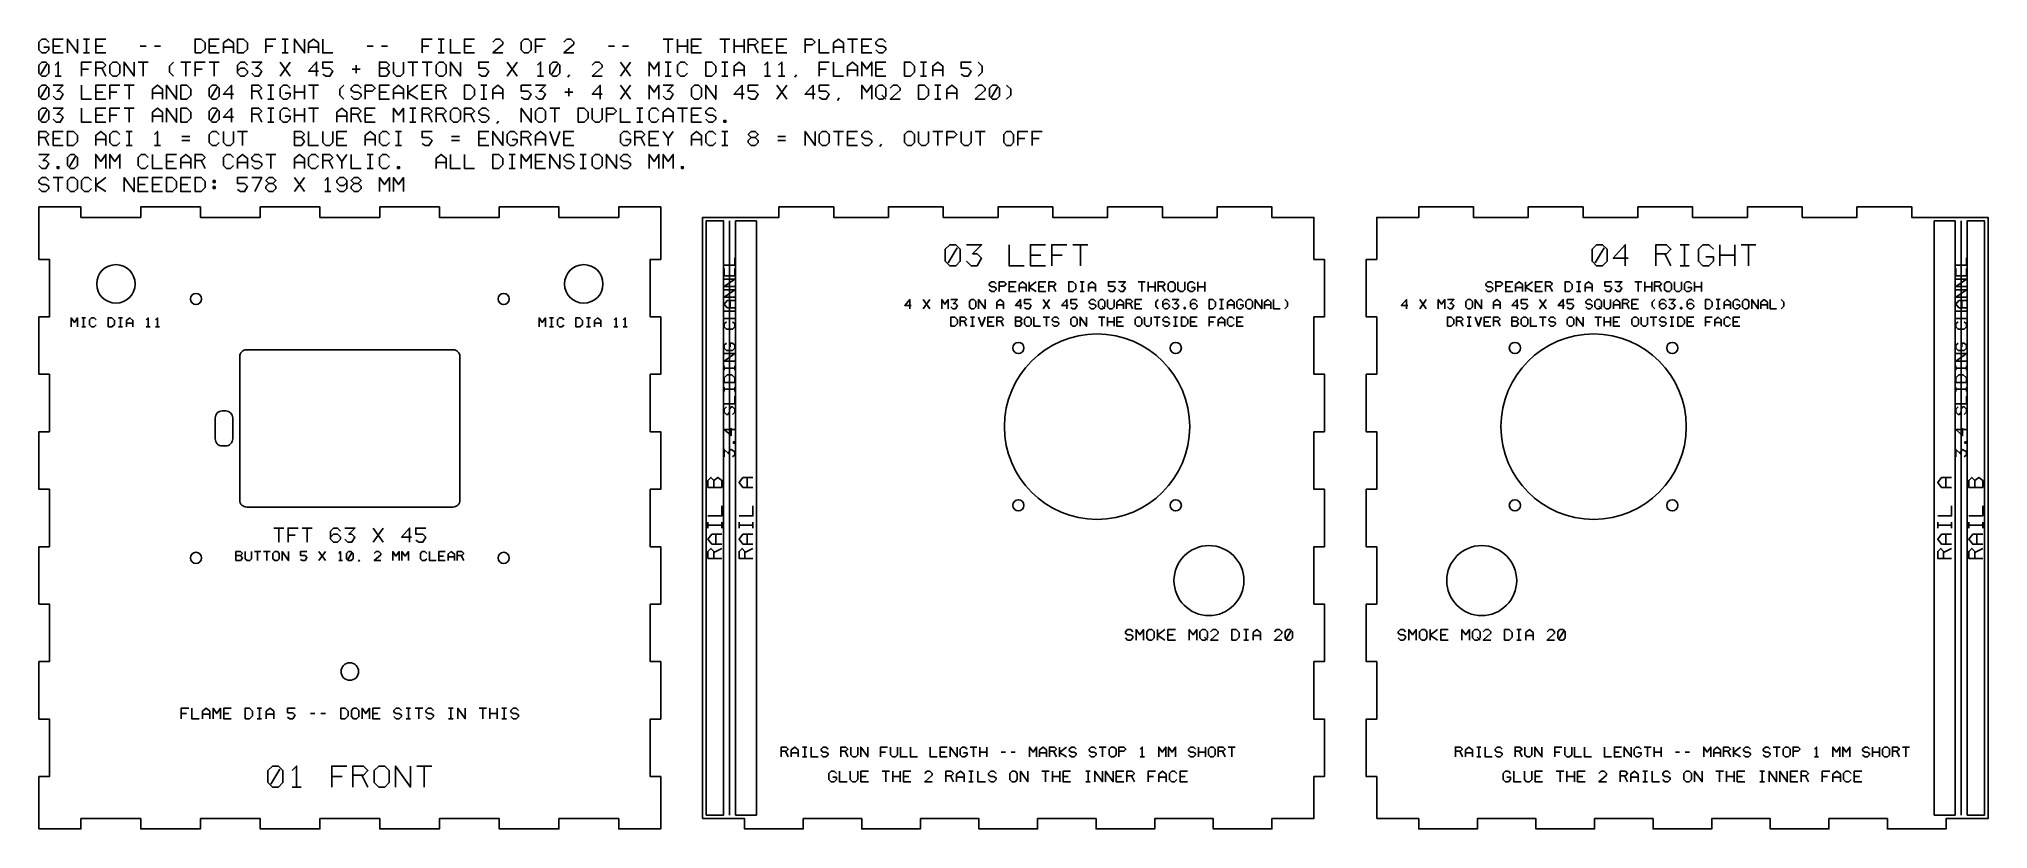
# Model space of a CAD drawing. Extents: x 10 to 567, y 10 to 236.
import ezdxf

# ---------------------------------------------------------------- set-up
doc = ezdxf.new("R2010")
doc.units = 0
for name, color, linetype in [('CUT', 1, 'Continuous'), ('ENGRAVE', 5, 'Continuous'), ('NOTES', 8, 'Continuous')]:
    doc.layers.add(name, color=color, linetype=linetype)

msp = doc.modelspace()

# ---------------------------------------------------------------- linework, layer by layer
at = {"layer": 'CUT', "color": 1}
for points in [[(10, 10), (22, 10), (22, 13), (39.09, 13), (39.09, 10), (56.18, 10), (56.18, 13), (73.27, 13), (73.27, 10), (90.36, 10), (90.36, 13), (107.44, 13), (107.44, 10), (124.53, 10), (124.53, 13), (141.62, 13), (141.62, 10), (158.71, 10), (158.71, 13), (175.8, 13), (175.8, 10), (187.8, 10), (187.8, 25), (184.8, 25), (184.8, 41.42), (187.8, 41.42), (187.8, 57.84), (184.8, 57.84), (184.8, 74.27), (187.8, 74.27), (187.8, 90.69), (184.8, 90.69), (184.8, 107.11), (187.8, 107.11), (187.8, 123.53), (184.8, 123.53), (184.8, 139.96), (187.8, 139.96), (187.8, 156.38), (184.8, 156.38), (184.8, 172.8), (187.8, 172.8), (187.8, 187.8), (175.8, 187.8), (175.8, 184.8), (158.71, 184.8), (158.71, 187.8), (141.62, 187.8), (141.62, 184.8), (124.53, 184.8), (124.53, 187.8), (107.44, 187.8), (107.44, 184.8), (90.36, 184.8), (90.36, 187.8), (73.27, 187.8), (73.27, 184.8), (56.18, 184.8), (56.18, 187.8), (39.09, 187.8), (39.09, 184.8), (22, 184.8), (22, 187.8), (10, 187.8), (10, 172.8), (13, 172.8), (13, 156.38), (10, 156.38), (10, 139.96), (13, 139.96), (13, 123.53), (10, 123.53), (10, 107.11), (13, 107.11), (13, 90.69), (10, 90.69), (10, 74.27), (13, 74.27), (13, 57.84), (10, 57.84), (10, 41.42), (13, 41.42), (13, 25), (10, 25)], [(199.8, 13), (211.8, 13), (211.8, 10), (228.56, 10), (228.56, 13), (245.31, 13), (245.31, 10), (262.07, 10), (262.07, 13), (278.82, 13), (278.82, 10), (295.58, 10), (295.58, 13), (312.33, 13), (312.33, 10), (329.09, 10), (329.09, 13), (345.84, 13), (345.84, 10), (362.6, 10), (362.6, 13), (374.6, 13), (374.6, 25), (377.6, 25), (377.6, 41.42), (374.6, 41.42), (374.6, 57.84), (377.6, 57.84), (377.6, 74.27), (374.6, 74.27), (374.6, 90.69), (377.6, 90.69), (377.6, 107.11), (374.6, 107.11), (374.6, 123.53), (377.6, 123.53), (377.6, 139.96), (374.6, 139.96), (374.6, 156.38), (377.6, 156.38), (377.6, 172.8), (374.6, 172.8), (374.6, 184.8), (362.6, 184.8), (362.6, 187.8), (346.93, 187.8), (346.93, 184.8), (331.27, 184.8), (331.27, 187.8), (315.6, 187.8), (315.6, 184.8), (299.93, 184.8), (299.93, 187.8), (284.27, 187.8), (284.27, 184.8), (268.6, 184.8), (268.6, 187.8), (252.93, 187.8), (252.93, 184.8), (237.27, 184.8), (237.27, 187.8), (221.6, 187.8), (221.6, 184.8), (199.8, 184.8)], [(392.6, 13), (404.6, 13), (404.6, 10), (421.36, 10), (421.36, 13), (438.11, 13), (438.11, 10), (454.87, 10), (454.87, 13), (471.62, 13), (471.62, 10), (488.38, 10), (488.38, 13), (505.13, 13), (505.13, 10), (521.89, 10), (521.89, 13), (538.64, 13), (538.64, 10), (555.4, 10), (555.4, 13), (567.4, 13), (567.4, 184.8), (545.6, 184.8), (545.6, 187.8), (529.93, 187.8), (529.93, 184.8), (514.27, 184.8), (514.27, 187.8), (498.6, 187.8), (498.6, 184.8), (482.93, 184.8), (482.93, 187.8), (467.27, 187.8), (467.27, 184.8), (451.6, 184.8), (451.6, 187.8), (435.93, 187.8), (435.93, 184.8), (420.27, 184.8), (420.27, 187.8), (404.6, 187.8), (404.6, 184.8), (392.6, 184.8), (392.6, 172.8), (389.6, 172.8), (389.6, 156.38), (392.6, 156.38), (392.6, 139.96), (389.6, 139.96), (389.6, 123.53), (392.6, 123.53), (392.6, 107.11), (389.6, 107.11), (389.6, 90.69), (392.6, 90.69), (392.6, 74.27), (389.6, 74.27), (389.6, 57.84), (392.6, 57.84), (392.6, 41.42), (389.6, 41.42), (389.6, 25), (392.6, 25)]]:
    msp.add_lwpolyline(points, close=True, dxfattribs=at)
for points in [[(69.4, 102), (128.4, 102, 0.414214), (130.4, 104), (130.4, 145, 0.414214), (128.4, 147), (69.4, 147, 0.414214), (67.4, 145), (67.4, 104, 0.414214)], [(62.4, 119.5), (63.4, 119.5, 0.414214), (65.4, 121.5), (65.4, 127.5, 0.414214), (63.4, 129.5), (62.4, 129.5, 0.414214), (60.4, 127.5), (60.4, 121.5, 0.414214)]]:
    msp.add_lwpolyline(points, format="xyb", close=True, dxfattribs=at)
for centre, radius in [((32, 165.8), 5.5), ((165.8, 165.8), 5.5), ((54.9, 161.5), 1.6), ((142.9, 161.5), 1.6), ((312.6, 125), 26.5), ((454.6, 125), 26.5), ((290.1, 147.5), 1.6), ((335.1, 147.5), 1.6), ((432.1, 147.5), 1.6), ((477.1, 147.5), 1.6), ((290.1, 102.5), 1.6), ((335.1, 102.5), 1.6), ((432.1, 102.5), 1.6), ((477.1, 102.5), 1.6), ((344.6, 81), 10), ((422.6, 81), 10), ((54.9, 87.5), 1.6), ((142.9, 87.5), 1.6), ((98.9, 55), 2.5)]:
    msp.add_circle(centre, radius, dxfattribs=at)
at = {"layer": 'ENGRAVE', "color": 5}
for points in [[(200.8, 14), (205.8, 14), (205.8, 183.8), (200.8, 183.8)], [(209.2, 14), (215.2, 14), (215.2, 183.8), (209.2, 183.8)], [(552, 14), (558, 14), (558, 183.8), (552, 183.8)], [(561.4, 14), (566.4, 14), (566.4, 183.8), (561.4, 183.8)]]:
    msp.add_lwpolyline(points, close=True, dxfattribs=at)
for points in [[(207.5, 14), (207.5, 183.8)], [(559.7, 14), (559.7, 183.8)], [(206, 171.11), (209, 171.11), (209, 173.26)], [(270.49, 177), (272.2, 177), (273.49, 175.71), (273.49, 172.29), (272.2, 171), (270.49, 171), (269.2, 172.29), (269.2, 175.71), (270.49, 177)], [(270.06, 171.86), (272.63, 176.14)], [(275.29, 177), (279.57, 177), (277, 174.43), (278.29, 174.43), (279.57, 173.14), (278.29, 171), (276.57, 171), (275.29, 172.29)], [(287.46, 177), (287.46, 171), (291.74, 171)], [(297.83, 177), (293.54, 177), (293.54, 171), (297.83, 171)], [(293.54, 174), (296.54, 174)], [(303.91, 177), (299.63, 177), (299.63, 171)], [(299.63, 174), (302.63, 174)], [(305.71, 177), (310, 177)], [(307.86, 177), (307.86, 171)], [(455.44, 177), (457.16, 177), (458.44, 175.71), (458.44, 172.29), (457.16, 171), (455.44, 171), (454.16, 172.29), (454.16, 175.71), (455.44, 177)], [(455.01, 171.86), (457.59, 176.14)], [(463.67, 171), (463.67, 177), (460.24, 173.14), (464.53, 173.14)], [(472.41, 171), (472.41, 177), (475.41, 177), (476.7, 175.71), (475.41, 174.43), (472.41, 174.43)], [(474.99, 174.43), (476.7, 171)], [(479.36, 177), (481.93, 177)], [(480.64, 177), (480.64, 171)], [(488.87, 175.71), (487.59, 177), (485.87, 177), (484.59, 175.71), (484.59, 172.29), (485.87, 171), (487.59, 171), (488.87, 172.29), (488.87, 173.57), (486.73, 173.57)], [(490.67, 177), (490.67, 171)], [(490.67, 174), (494.96, 174)], [(494.96, 177), (494.96, 171)], [(496.76, 177), (501.04, 177)], [(498.9, 177), (498.9, 171)], [(558.2, 171.11), (561.2, 171.11), (561.2, 173.26)], [(206, 170.21), (206, 168.07), (209, 168.07), (209, 170.21)], [(207.5, 168.07), (207.5, 169.57)], [(479.36, 171), (481.93, 171)], [(558.2, 170.21), (558.2, 168.07), (561.2, 168.07), (561.2, 170.21)], [(559.7, 168.07), (559.7, 169.57)], [(209, 165.03), (206, 165.03), (209, 167.17), (206, 167.17)], [(209, 161.99), (206, 161.99), (209, 164.13), (206, 164.13)], [(283.78, 165.8), (283.18, 166.4), (282.38, 166.4), (281.78, 165.8), (281.78, 165.4), (282.38, 165), (283.18, 165), (283.78, 164.6), (283.78, 164.2), (283.18, 163.6), (282.38, 163.6), (281.78, 164.2)], [(284.62, 163.6), (284.62, 166.4), (286.02, 166.4), (286.62, 165.8), (286.02, 165.2), (284.62, 165.2)], [(289.46, 166.4), (287.46, 166.4), (287.46, 163.6), (289.46, 163.6)], [(287.46, 165), (288.86, 165)], [(290.3, 163.6), (290.3, 165.6), (291.3, 166.4), (292.3, 165.6), (292.3, 163.6)], [(290.3, 164.8), (292.3, 164.8)], [(293.14, 166.4), (293.14, 163.6)], [(295.14, 166.4), (293.14, 164.88)], [(293.14, 164.88), (295.14, 163.6)], [(297.98, 166.4), (295.98, 166.4), (295.98, 163.6), (297.98, 163.6)], [(295.98, 165), (297.38, 165)], [(298.82, 163.6), (298.82, 166.4), (300.22, 166.4), (300.82, 165.8), (300.22, 165.2), (298.82, 165.2)], [(300.02, 165.2), (300.82, 163.6)], [(304.5, 163.6), (304.5, 166.4), (305.7, 166.4), (306.5, 165.6), (306.5, 164.4), (305.7, 163.6), (304.5, 163.6)], [(307.74, 166.4), (308.94, 166.4)], [(307.74, 163.6), (308.94, 163.6)], [(308.34, 166.4), (308.34, 163.6)], [(310.18, 163.6), (310.18, 165.6), (311.18, 166.4), (312.18, 165.6), (312.18, 163.6)], [(310.18, 164.8), (312.18, 164.8)], [(317.86, 166.4), (315.86, 166.4), (315.86, 165.2), (317.26, 165.2), (317.86, 164.6), (317.26, 163.6), (316.46, 163.6), (315.86, 164)], [(318.7, 166.4), (320.7, 166.4), (319.5, 165.2), (320.1, 165.2), (320.7, 164.6), (320.1, 163.6), (319.3, 163.6), (318.7, 164.2)], [(324.38, 166.4), (326.38, 166.4)], [(325.38, 166.4), (325.38, 163.6)], [(327.22, 166.4), (327.22, 163.6)], [(327.22, 165), (329.22, 165)], [(329.22, 166.4), (329.22, 163.6)], [(330.06, 163.6), (330.06, 166.4), (331.46, 166.4), (332.06, 165.8), (331.46, 165.2), (330.06, 165.2)], [(331.26, 165.2), (332.06, 163.6)], [(333.5, 166.4), (334.3, 166.4), (334.9, 165.8), (334.9, 164.2), (334.3, 163.6), (333.5, 163.6), (332.9, 164.2), (332.9, 165.8), (333.5, 166.4)], [(335.74, 166.4), (335.74, 164.2), (336.34, 163.6), (337.14, 163.6), (337.74, 164.2), (337.74, 166.4)], [(340.58, 165.8), (339.98, 166.4), (339.18, 166.4), (338.58, 165.8), (338.58, 164.2), (339.18, 163.6), (339.98, 163.6), (340.58, 164.2), (340.58, 164.8), (339.58, 164.8)], [(341.42, 166.4), (341.42, 163.6)], [(341.42, 165), (343.42, 165)], [(343.42, 166.4), (343.42, 163.6)], [(425.78, 165.8), (425.18, 166.4), (424.38, 166.4), (423.78, 165.8), (423.78, 165.4), (424.38, 165), (425.18, 165), (425.78, 164.6), (425.78, 164.2), (425.18, 163.6), (424.38, 163.6), (423.78, 164.2)], [(426.62, 163.6), (426.62, 166.4), (428.02, 166.4), (428.62, 165.8), (428.02, 165.2), (426.62, 165.2)], [(431.46, 166.4), (429.46, 166.4), (429.46, 163.6), (431.46, 163.6)], [(429.46, 165), (430.86, 165)], [(432.3, 163.6), (432.3, 165.6), (433.3, 166.4), (434.3, 165.6), (434.3, 163.6)], [(432.3, 164.8), (434.3, 164.8)], [(435.14, 166.4), (435.14, 163.6)], [(437.14, 166.4), (435.14, 164.88)], [(435.14, 164.88), (437.14, 163.6)], [(439.98, 166.4), (437.98, 166.4), (437.98, 163.6), (439.98, 163.6)], [(437.98, 165), (439.38, 165)], [(440.82, 163.6), (440.82, 166.4), (442.22, 166.4), (442.82, 165.8), (442.22, 165.2), (440.82, 165.2)], [(442.02, 165.2), (442.82, 163.6)], [(446.5, 163.6), (446.5, 166.4), (447.7, 166.4), (448.5, 165.6), (448.5, 164.4), (447.7, 163.6), (446.5, 163.6)], [(449.74, 166.4), (450.94, 166.4)], [(449.74, 163.6), (450.94, 163.6)], [(450.34, 166.4), (450.34, 163.6)], [(452.18, 163.6), (452.18, 165.6), (453.18, 166.4), (454.18, 165.6), (454.18, 163.6)], [(452.18, 164.8), (454.18, 164.8)], [(459.86, 166.4), (457.86, 166.4), (457.86, 165.2), (459.26, 165.2), (459.86, 164.6), (459.26, 163.6), (458.46, 163.6), (457.86, 164)], [(460.7, 166.4), (462.7, 166.4), (461.5, 165.2), (462.1, 165.2), (462.7, 164.6), (462.1, 163.6), (461.3, 163.6), (460.7, 164.2)], [(466.38, 166.4), (468.38, 166.4)], [(467.38, 166.4), (467.38, 163.6)], [(469.22, 166.4), (469.22, 163.6)], [(469.22, 165), (471.22, 165)], [(471.22, 166.4), (471.22, 163.6)], [(472.06, 163.6), (472.06, 166.4), (473.46, 166.4), (474.06, 165.8), (473.46, 165.2), (472.06, 165.2)], [(473.26, 165.2), (474.06, 163.6)], [(475.5, 166.4), (476.3, 166.4), (476.9, 165.8), (476.9, 164.2), (476.3, 163.6), (475.5, 163.6), (474.9, 164.2), (474.9, 165.8), (475.5, 166.4)], [(477.74, 166.4), (477.74, 164.2), (478.34, 163.6), (479.14, 163.6), (479.74, 164.2), (479.74, 166.4)], [(482.58, 165.8), (481.98, 166.4), (481.18, 166.4), (480.58, 165.8), (480.58, 164.2), (481.18, 163.6), (481.98, 163.6), (482.58, 164.2), (482.58, 164.8), (481.58, 164.8)], [(483.42, 166.4), (483.42, 163.6)], [(483.42, 165), (485.42, 165)], [(485.42, 166.4), (485.42, 163.6)], [(561.2, 165.03), (558.2, 165.03), (561.2, 167.17), (558.2, 167.17)], [(561.2, 161.99), (558.2, 161.99), (561.2, 164.13), (558.2, 164.13)], [(19.2, 153.5), (19.2, 156.1), (20.13, 154.8), (21.06, 156.1), (21.06, 153.5)], [(22.21, 156.1), (23.33, 156.1)], [(22.77, 156.1), (22.77, 153.5)], [(26.34, 155.54), (25.78, 156.1), (25.04, 156.1), (24.48, 155.54), (24.48, 154.06), (25.04, 153.5), (25.78, 153.5), (26.34, 154.06)], [(29.75, 153.5), (29.75, 156.1), (30.87, 156.1), (31.61, 155.36), (31.61, 154.24), (30.87, 153.5), (29.75, 153.5)], [(32.76, 156.1), (33.88, 156.1)], [(33.32, 156.1), (33.32, 153.5)], [(35.03, 153.5), (35.03, 155.36), (35.96, 156.1), (36.88, 155.36), (36.88, 153.5)], [(40.67, 155.54), (41.23, 156.1), (41.23, 153.5)], [(43.31, 155.54), (43.87, 156.1), (43.87, 153.5)], [(153, 153.5), (153, 156.1), (153.93, 154.8), (154.86, 156.1), (154.86, 153.5)], [(156.01, 156.1), (157.13, 156.1)], [(156.57, 156.1), (156.57, 153.5)], [(160.14, 155.54), (159.58, 156.1), (158.84, 156.1), (158.28, 155.54), (158.28, 154.06), (158.84, 153.5), (159.58, 153.5), (160.14, 154.06)], [(163.55, 153.5), (163.55, 156.1), (164.67, 156.1), (165.41, 155.36), (165.41, 154.24), (164.67, 153.5), (163.55, 153.5)], [(166.56, 156.1), (167.68, 156.1)], [(167.12, 156.1), (167.12, 153.5)], [(168.83, 153.5), (168.83, 155.36), (169.76, 156.1), (170.68, 155.36), (170.68, 153.5)], [(174.47, 155.54), (175.03, 156.1), (175.03, 153.5)], [(177.11, 155.54), (177.67, 156.1), (177.67, 153.5)], [(209, 158.94), (206.86, 158.94), (206, 160.01), (206.86, 161.09), (209, 161.09)], [(206, 158.04), (209, 158.04)], [(207.5, 155.9), (207.5, 158.04)], [(207.71, 158.94), (207.71, 161.09)], [(259.1, 158.7), (259.1, 161.3), (257.61, 159.63), (259.47, 159.63)], [(262.88, 161.3), (264.74, 158.7)], [(262.88, 158.7), (264.74, 161.3)], [(268.16, 158.7), (268.16, 161.3), (269.09, 160), (270.02, 161.3), (270.02, 158.7)], [(270.8, 161.3), (272.65, 161.3), (271.54, 160.19), (272.1, 160.19), (272.65, 159.63), (272.1, 158.7), (271.35, 158.7), (270.8, 159.26)], [(270.8, 153.7), (270.8, 156.3), (271.91, 156.3), (272.65, 155.56), (272.65, 154.44), (271.91, 153.7), (270.8, 153.7)], [(273.43, 153.7), (273.43, 156.3), (274.73, 156.3), (275.29, 155.74), (274.73, 155.19), (273.43, 155.19)], [(276.63, 161.3), (277.37, 161.3), (277.93, 160.74), (277.93, 159.26), (277.37, 158.7), (276.63, 158.7), (276.07, 159.26), (276.07, 160.74), (276.63, 161.3)], [(276.44, 156.3), (277.56, 156.3)], [(277, 156.3), (277, 153.7)], [(278.71, 158.7), (278.71, 161.3), (280.56, 158.7), (280.56, 161.3)], [(278.71, 156.3), (279.64, 153.7), (280.56, 156.3)], [(283.2, 156.3), (281.34, 156.3), (281.34, 153.7), (283.2, 153.7)], [(283.98, 158.7), (283.98, 160.56), (284.91, 161.3), (285.84, 160.56), (285.84, 158.7)], [(283.98, 159.81), (285.84, 159.81)], [(283.98, 153.7), (283.98, 156.3), (285.28, 156.3), (285.84, 155.74), (285.28, 155.19), (283.98, 155.19)], [(290.74, 158.7), (290.74, 161.3), (289.26, 159.63), (291.11, 159.63)], [(289.26, 153.7), (289.26, 156.3), (290.56, 156.3), (291.11, 155.74), (290.56, 155.19), (289.26, 155.19)], [(293.75, 161.3), (291.89, 161.3), (291.89, 160.19), (293.19, 160.19), (293.75, 159.63), (293.19, 158.7), (292.45, 158.7), (291.89, 159.07)], [(292.45, 156.3), (293.19, 156.3), (293.75, 155.74), (293.75, 154.26), (293.19, 153.7), (292.45, 153.7), (291.89, 154.26), (291.89, 155.74), (292.45, 156.3)], [(294.53, 156.3), (294.53, 153.7), (296.39, 153.7)], [(297.17, 161.3), (299.02, 158.7)], [(297.17, 158.7), (299.02, 161.3)], [(297.17, 156.3), (299.02, 156.3)], [(298.1, 156.3), (298.1, 153.7)], [(301.66, 155.74), (301.1, 156.3), (300.36, 156.3), (299.8, 155.74), (299.8, 155.37), (300.36, 155), (301.1, 155), (301.66, 154.63), (301.66, 154.26), (301.1, 153.7), (300.36, 153.7), (299.8, 154.26)], [(303.93, 158.7), (303.93, 161.3), (302.44, 159.63), (304.3, 159.63)], [(306.94, 161.3), (305.08, 161.3), (305.08, 160.19), (306.38, 160.19), (306.94, 159.63), (306.38, 158.7), (305.64, 158.7), (305.08, 159.07)], [(305.64, 156.3), (306.38, 156.3), (306.94, 155.74), (306.94, 154.26), (306.38, 153.7), (305.64, 153.7), (305.08, 154.26), (305.08, 155.74), (305.64, 156.3)], [(307.72, 153.7), (307.72, 156.3), (309.57, 153.7), (309.57, 156.3)], [(312.21, 160.74), (311.65, 161.3), (310.91, 161.3), (310.35, 160.74), (310.35, 160.37), (310.91, 160), (311.65, 160), (312.21, 159.63), (312.21, 159.26), (311.65, 158.7), (310.91, 158.7), (310.35, 159.26)], [(313.55, 161.3), (314.29, 161.3), (314.85, 160.74), (314.85, 159.26), (314.29, 158.7), (313.55, 158.7), (312.99, 159.26), (312.99, 160.74), (313.55, 161.3)], [(312.99, 156.3), (314.85, 156.3)], [(313.92, 156.3), (313.92, 153.7)], [(314.1, 159.44), (314.85, 158.7)], [(315.63, 161.3), (315.63, 159.26), (316.18, 158.7), (316.93, 158.7), (317.48, 159.26), (317.48, 161.3)], [(315.63, 156.3), (315.63, 153.7)], [(317.48, 156.3), (317.48, 153.7)], [(318.26, 158.7), (318.26, 160.56), (319.19, 161.3), (320.12, 160.56), (320.12, 158.7)], [(318.26, 159.81), (320.12, 159.81)], [(320.12, 156.3), (318.26, 156.3), (318.26, 153.7), (320.12, 153.7)], [(320.9, 158.7), (320.9, 161.3), (322.2, 161.3), (322.76, 160.74), (322.2, 160.19), (320.9, 160.19)], [(322.02, 160.19), (322.76, 158.7)], [(325.4, 161.3), (323.54, 161.3), (323.54, 158.7), (325.4, 158.7)], [(323.54, 160), (324.84, 160)], [(324.1, 156.3), (324.84, 156.3), (325.4, 155.74), (325.4, 154.26), (324.84, 153.7), (324.1, 153.7), (323.54, 154.26), (323.54, 155.74), (324.1, 156.3)], [(326.18, 156.3), (326.18, 154.26), (326.73, 153.7), (327.48, 153.7), (328.03, 154.26), (328.03, 156.3)], [(328.81, 156.3), (330.67, 156.3)], [(330.11, 161.3), (329.37, 160.56), (329.37, 159.44), (330.11, 158.7)], [(329.74, 156.3), (329.74, 153.7)], [(333.31, 160.74), (332.75, 161.3), (332.01, 161.3), (331.45, 160.74), (331.45, 159.26), (332.01, 158.7), (332.75, 158.7), (333.31, 159.26), (333.31, 159.63), (332.75, 160.19), (332.01, 160.19), (331.45, 159.63)], [(333.31, 155.74), (332.75, 156.3), (332.01, 156.3), (331.45, 155.74), (331.45, 155.37), (332.01, 155), (332.75, 155), (333.31, 154.63), (333.31, 154.26), (332.75, 153.7), (332.01, 153.7), (331.45, 154.26)], [(334.09, 161.3), (335.94, 161.3), (334.83, 160.19), (335.39, 160.19), (335.94, 159.63), (335.39, 158.7), (334.64, 158.7), (334.09, 159.26)], [(334.46, 156.3), (335.57, 156.3)], [(335.02, 156.3), (335.02, 153.7)], [(336.72, 153.7), (336.72, 156.3), (337.84, 156.3), (338.58, 155.56), (338.58, 154.44), (337.84, 153.7), (336.72, 153.7)], [(337.47, 158.7), (337.8, 158.7), (337.8, 159.03), (337.47, 159.03), (337.47, 158.7)], [(341.22, 160.74), (340.66, 161.3), (339.92, 161.3), (339.36, 160.74), (339.36, 159.26), (339.92, 158.7), (340.66, 158.7), (341.22, 159.26), (341.22, 159.63), (340.66, 160.19), (339.92, 160.19), (339.36, 159.63)], [(341.22, 156.3), (339.36, 156.3), (339.36, 153.7), (341.22, 153.7)], [(344.64, 158.7), (344.64, 161.3), (345.75, 161.3), (346.49, 160.56), (346.49, 159.44), (345.75, 158.7), (344.64, 158.7)], [(346.49, 156.3), (344.64, 156.3), (344.64, 153.7)], [(347.27, 153.7), (347.27, 155.56), (348.2, 156.3), (349.13, 155.56), (349.13, 153.7)], [(347.64, 161.3), (348.76, 161.3)], [(347.64, 158.7), (348.76, 158.7)], [(348.2, 161.3), (348.2, 158.7)], [(349.91, 158.7), (349.91, 160.56), (350.84, 161.3), (351.77, 160.56), (351.77, 158.7)], [(349.91, 159.81), (351.77, 159.81)], [(351.77, 155.74), (351.21, 156.3), (350.47, 156.3), (349.91, 155.74), (349.91, 154.26), (350.47, 153.7), (351.21, 153.7), (351.77, 154.26)], [(354.4, 160.74), (353.85, 161.3), (353.1, 161.3), (352.55, 160.74), (352.55, 159.26), (353.1, 158.7), (353.85, 158.7), (354.4, 159.26), (354.4, 159.81), (353.48, 159.81)], [(354.4, 156.3), (352.55, 156.3), (352.55, 153.7), (354.4, 153.7)], [(355.74, 161.3), (356.48, 161.3), (357.04, 160.74), (357.04, 159.26), (356.48, 158.7), (355.74, 158.7), (355.18, 159.26), (355.18, 160.74), (355.74, 161.3)], [(357.82, 158.7), (357.82, 161.3), (359.68, 158.7), (359.68, 161.3)], [(360.46, 158.7), (360.46, 160.56), (361.39, 161.3), (362.32, 160.56), (362.32, 158.7)], [(360.46, 159.81), (362.32, 159.81)], [(363.1, 161.3), (363.1, 158.7), (364.95, 158.7)], [(366.29, 161.3), (367.03, 160.56), (367.03, 159.44), (366.29, 158.7)], [(401.1, 158.7), (401.1, 161.3), (399.61, 159.63), (401.47, 159.63)], [(404.88, 161.3), (406.74, 158.7)], [(404.88, 158.7), (406.74, 161.3)], [(410.16, 158.7), (410.16, 161.3), (411.09, 160), (412.02, 161.3), (412.02, 158.7)], [(412.8, 161.3), (414.65, 161.3), (413.54, 160.19), (414.1, 160.19), (414.65, 159.63), (414.1, 158.7), (413.35, 158.7), (412.8, 159.26)], [(412.8, 153.7), (412.8, 156.3), (413.91, 156.3), (414.65, 155.56), (414.65, 154.44), (413.91, 153.7), (412.8, 153.7)], [(415.43, 153.7), (415.43, 156.3), (416.73, 156.3), (417.29, 155.74), (416.73, 155.19), (415.43, 155.19)], [(418.63, 161.3), (419.37, 161.3), (419.93, 160.74), (419.93, 159.26), (419.37, 158.7), (418.63, 158.7), (418.07, 159.26), (418.07, 160.74), (418.63, 161.3)], [(418.44, 156.3), (419.56, 156.3)], [(419, 156.3), (419, 153.7)], [(420.71, 158.7), (420.71, 161.3), (422.56, 158.7), (422.56, 161.3)], [(420.71, 156.3), (421.64, 153.7), (422.56, 156.3)], [(425.2, 156.3), (423.34, 156.3), (423.34, 153.7), (425.2, 153.7)], [(425.98, 158.7), (425.98, 160.56), (426.91, 161.3), (427.84, 160.56), (427.84, 158.7)], [(425.98, 159.81), (427.84, 159.81)], [(425.98, 153.7), (425.98, 156.3), (427.28, 156.3), (427.84, 155.74), (427.28, 155.19), (425.98, 155.19)], [(432.74, 158.7), (432.74, 161.3), (431.26, 159.63), (433.11, 159.63)], [(431.26, 153.7), (431.26, 156.3), (432.56, 156.3), (433.11, 155.74), (432.56, 155.19), (431.26, 155.19)], [(435.75, 161.3), (433.89, 161.3), (433.89, 160.19), (435.19, 160.19), (435.75, 159.63), (435.19, 158.7), (434.45, 158.7), (433.89, 159.07)], [(434.45, 156.3), (435.19, 156.3), (435.75, 155.74), (435.75, 154.26), (435.19, 153.7), (434.45, 153.7), (433.89, 154.26), (433.89, 155.74), (434.45, 156.3)], [(436.53, 156.3), (436.53, 153.7), (438.39, 153.7)], [(439.17, 161.3), (441.02, 158.7)], [(439.17, 158.7), (441.02, 161.3)], [(439.17, 156.3), (441.02, 156.3)], [(440.1, 156.3), (440.1, 153.7)], [(443.66, 155.74), (443.1, 156.3), (442.36, 156.3), (441.8, 155.74), (441.8, 155.37), (442.36, 155), (443.1, 155), (443.66, 154.63), (443.66, 154.26), (443.1, 153.7), (442.36, 153.7), (441.8, 154.26)], [(445.93, 158.7), (445.93, 161.3), (444.44, 159.63), (446.3, 159.63)], [(448.94, 161.3), (447.08, 161.3), (447.08, 160.19), (448.38, 160.19), (448.94, 159.63), (448.38, 158.7), (447.64, 158.7), (447.08, 159.07)], [(447.64, 156.3), (448.38, 156.3), (448.94, 155.74), (448.94, 154.26), (448.38, 153.7), (447.64, 153.7), (447.08, 154.26), (447.08, 155.74), (447.64, 156.3)], [(449.72, 153.7), (449.72, 156.3), (451.57, 153.7), (451.57, 156.3)], [(454.21, 160.74), (453.65, 161.3), (452.91, 161.3), (452.35, 160.74), (452.35, 160.37), (452.91, 160), (453.65, 160), (454.21, 159.63), (454.21, 159.26), (453.65, 158.7), (452.91, 158.7), (452.35, 159.26)], [(455.55, 161.3), (456.29, 161.3), (456.85, 160.74), (456.85, 159.26), (456.29, 158.7), (455.55, 158.7), (454.99, 159.26), (454.99, 160.74), (455.55, 161.3)], [(454.99, 156.3), (456.85, 156.3)], [(455.92, 156.3), (455.92, 153.7)], [(456.1, 159.44), (456.85, 158.7)], [(457.63, 161.3), (457.63, 159.26), (458.18, 158.7), (458.93, 158.7), (459.48, 159.26), (459.48, 161.3)], [(457.63, 156.3), (457.63, 153.7)], [(459.48, 156.3), (459.48, 153.7)], [(460.26, 158.7), (460.26, 160.56), (461.19, 161.3), (462.12, 160.56), (462.12, 158.7)], [(460.26, 159.81), (462.12, 159.81)], [(462.12, 156.3), (460.26, 156.3), (460.26, 153.7), (462.12, 153.7)], [(462.9, 158.7), (462.9, 161.3), (464.2, 161.3), (464.76, 160.74), (464.2, 160.19), (462.9, 160.19)], [(464.02, 160.19), (464.76, 158.7)], [(467.4, 161.3), (465.54, 161.3), (465.54, 158.7), (467.4, 158.7)], [(465.54, 160), (466.84, 160)], [(466.1, 156.3), (466.84, 156.3), (467.4, 155.74), (467.4, 154.26), (466.84, 153.7), (466.1, 153.7), (465.54, 154.26), (465.54, 155.74), (466.1, 156.3)], [(468.18, 156.3), (468.18, 154.26), (468.73, 153.7), (469.48, 153.7), (470.03, 154.26), (470.03, 156.3)], [(470.81, 156.3), (472.67, 156.3)], [(472.11, 161.3), (471.37, 160.56), (471.37, 159.44), (472.11, 158.7)], [(471.74, 156.3), (471.74, 153.7)], [(475.31, 160.74), (474.75, 161.3), (474.01, 161.3), (473.45, 160.74), (473.45, 159.26), (474.01, 158.7), (474.75, 158.7), (475.31, 159.26), (475.31, 159.63), (474.75, 160.19), (474.01, 160.19), (473.45, 159.63)], [(475.31, 155.74), (474.75, 156.3), (474.01, 156.3), (473.45, 155.74), (473.45, 155.37), (474.01, 155), (474.75, 155), (475.31, 154.63), (475.31, 154.26), (474.75, 153.7), (474.01, 153.7), (473.45, 154.26)], [(476.09, 161.3), (477.94, 161.3), (476.83, 160.19), (477.39, 160.19), (477.94, 159.63), (477.39, 158.7), (476.64, 158.7), (476.09, 159.26)], [(476.46, 156.3), (477.57, 156.3)], [(477.02, 156.3), (477.02, 153.7)], [(478.72, 153.7), (478.72, 156.3), (479.84, 156.3), (480.58, 155.56), (480.58, 154.44), (479.84, 153.7), (478.72, 153.7)], [(479.47, 158.7), (479.8, 158.7), (479.8, 159.03), (479.47, 159.03), (479.47, 158.7)], [(483.22, 160.74), (482.66, 161.3), (481.92, 161.3), (481.36, 160.74), (481.36, 159.26), (481.92, 158.7), (482.66, 158.7), (483.22, 159.26), (483.22, 159.63), (482.66, 160.19), (481.92, 160.19), (481.36, 159.63)], [(483.22, 156.3), (481.36, 156.3), (481.36, 153.7), (483.22, 153.7)], [(486.64, 158.7), (486.64, 161.3), (487.75, 161.3), (488.49, 160.56), (488.49, 159.44), (487.75, 158.7), (486.64, 158.7)], [(488.49, 156.3), (486.64, 156.3), (486.64, 153.7)], [(489.27, 153.7), (489.27, 155.56), (490.2, 156.3), (491.13, 155.56), (491.13, 153.7)], [(489.64, 161.3), (490.76, 161.3)], [(489.64, 158.7), (490.76, 158.7)], [(490.2, 161.3), (490.2, 158.7)], [(491.91, 158.7), (491.91, 160.56), (492.84, 161.3), (493.77, 160.56), (493.77, 158.7)], [(491.91, 159.81), (493.77, 159.81)], [(493.77, 155.74), (493.21, 156.3), (492.47, 156.3), (491.91, 155.74), (491.91, 154.26), (492.47, 153.7), (493.21, 153.7), (493.77, 154.26)], [(496.4, 160.74), (495.85, 161.3), (495.1, 161.3), (494.55, 160.74), (494.55, 159.26), (495.1, 158.7), (495.85, 158.7), (496.4, 159.26), (496.4, 159.81), (495.48, 159.81)], [(496.4, 156.3), (494.55, 156.3), (494.55, 153.7), (496.4, 153.7)], [(497.74, 161.3), (498.48, 161.3), (499.04, 160.74), (499.04, 159.26), (498.48, 158.7), (497.74, 158.7), (497.18, 159.26), (497.18, 160.74), (497.74, 161.3)], [(499.82, 158.7), (499.82, 161.3), (501.68, 158.7), (501.68, 161.3)], [(502.46, 158.7), (502.46, 160.56), (503.39, 161.3), (504.32, 160.56), (504.32, 158.7)], [(502.46, 159.81), (504.32, 159.81)], [(505.1, 161.3), (505.1, 158.7), (506.95, 158.7)], [(508.29, 161.3), (509.03, 160.56), (509.03, 159.44), (508.29, 158.7)], [(561.2, 158.94), (559.06, 158.94), (558.2, 160.01), (559.06, 161.09), (561.2, 161.09)], [(558.2, 158.04), (561.2, 158.04)], [(559.7, 155.9), (559.7, 158.04)], [(559.91, 158.94), (559.91, 161.09)], [(22.21, 153.5), (23.33, 153.5)], [(32.76, 153.5), (33.88, 153.5)], [(35.03, 154.61), (36.88, 154.61)], [(40.67, 153.5), (41.79, 153.5)], [(43.31, 153.5), (44.42, 153.5)], [(156.01, 153.5), (157.13, 153.5)], [(166.56, 153.5), (167.68, 153.5)], [(168.83, 154.61), (170.68, 154.61)], [(174.47, 153.5), (175.59, 153.5)], [(177.11, 153.5), (178.22, 153.5)], [(206, 155.9), (209, 155.9)], [(206.64, 155), (206, 154.36), (206, 153.5), (206.64, 152.86), (208.36, 152.86), (209, 153.5), (209, 154.36), (208.36, 155)], [(274.55, 155.19), (275.29, 153.7)], [(276.44, 153.7), (277.56, 153.7)], [(281.34, 155), (282.64, 155)], [(285.1, 155.19), (285.84, 153.7)], [(290.56, 155.19), (291.11, 154.44), (290.56, 153.7), (289.26, 153.7)], [(315.63, 155), (317.48, 155)], [(318.26, 155), (319.56, 155)], [(334.46, 153.7), (335.57, 153.7)], [(339.36, 155), (340.66, 155)], [(344.64, 155), (345.94, 155)], [(347.27, 154.81), (349.13, 154.81)], [(352.55, 155), (353.85, 155)], [(416.55, 155.19), (417.29, 153.7)], [(418.44, 153.7), (419.56, 153.7)], [(423.34, 155), (424.64, 155)], [(427.1, 155.19), (427.84, 153.7)], [(432.56, 155.19), (433.11, 154.44), (432.56, 153.7), (431.26, 153.7)], [(457.63, 155), (459.48, 155)], [(460.26, 155), (461.56, 155)], [(476.46, 153.7), (477.57, 153.7)], [(481.36, 155), (482.66, 155)], [(486.64, 155), (487.94, 155)], [(489.27, 154.81), (491.13, 154.81)], [(494.55, 155), (495.85, 155)], [(558.2, 155.9), (561.2, 155.9)], [(558.84, 155), (558.2, 154.36), (558.2, 153.5), (558.84, 152.86), (560.56, 152.86), (561.2, 153.5), (561.2, 154.36), (560.56, 155)], [(206.64, 148.91), (206, 148.27), (206, 147.41), (206.64, 146.77), (208.36, 146.77), (209, 147.41), (209, 148.27), (208.36, 148.91), (207.71, 148.91), (207.71, 147.84)], [(209, 143.73), (206, 143.73), (209, 145.87), (206, 145.87)], [(558.84, 148.91), (558.2, 148.27), (558.2, 147.41), (558.84, 146.77), (560.56, 146.77), (561.2, 147.41), (561.2, 148.27), (560.56, 148.91), (559.91, 148.91), (559.91, 147.84)], [(561.2, 143.73), (558.2, 143.73), (561.2, 145.87), (558.2, 145.87)], [(206, 141.11), (206, 142.4)], [(206, 141.76), (209, 141.76)], [(209, 137.64), (206, 137.64), (206, 138.93), (206.86, 139.79), (208.14, 139.79), (209, 138.93), (209, 137.64)], [(209, 141.11), (209, 142.4)], [(558.2, 141.11), (558.2, 142.4)], [(558.2, 141.76), (561.2, 141.76)], [(561.2, 137.64), (558.2, 137.64), (558.2, 138.93), (559.06, 139.79), (560.34, 139.79), (561.2, 138.93), (561.2, 137.64)], [(561.2, 141.11), (561.2, 142.4)], [(206, 135.03), (206, 136.31)], [(206, 135.67), (209, 135.67)], [(209, 135.03), (209, 136.31)], [(558.2, 135.03), (558.2, 136.31)], [(558.2, 135.67), (561.2, 135.67)], [(561.2, 135.03), (561.2, 136.31)], [(206, 131.56), (209, 131.56), (209, 133.7)], [(206.64, 130.66), (206, 130.01), (206, 129.16), (206.64, 128.51), (207.07, 128.51), (207.5, 129.16), (207.5, 130.01), (207.93, 130.66), (208.36, 130.66), (209, 130.01), (209, 129.16), (208.36, 128.51)], [(558.2, 131.56), (561.2, 131.56), (561.2, 133.7)], [(558.84, 130.66), (558.2, 130.01), (558.2, 129.16), (558.84, 128.51), (559.27, 128.51), (559.7, 129.16), (559.7, 130.01), (560.13, 130.66), (560.56, 130.66), (561.2, 130.01), (561.2, 129.16), (560.56, 128.51)], [(209, 124.14), (206, 124.14), (207.93, 122.43), (207.93, 124.57)], [(561.2, 124.14), (558.2, 124.14), (560.13, 122.43), (560.13, 124.57)], [(206, 116.34), (206, 118.49), (207.29, 117.2), (207.29, 117.84), (207.93, 118.49), (209, 117.84), (209, 116.99), (208.36, 116.34)], [(209, 120.24), (209, 120.63), (208.61, 120.63), (208.61, 120.24), (209, 120.24)], [(558.2, 116.34), (558.2, 118.49), (559.49, 117.2), (559.49, 117.84), (560.13, 118.49), (561.2, 117.84), (561.2, 116.99), (560.56, 116.34)], [(561.2, 120.24), (561.2, 120.63), (560.81, 120.63), (560.81, 120.24), (561.2, 120.24)], [(205.3, 107.61), (201.3, 107.61), (201.3, 109.61), (202.16, 110.47), (203.01, 109.61), (203.01, 107.61)], [(203.01, 109.61), (204.16, 110.47), (205.3, 109.61), (205.3, 107.61)], [(214.2, 107.61), (211.34, 107.61), (210.2, 109.04), (211.34, 110.47), (214.2, 110.47)], [(212.49, 107.61), (212.49, 110.47)], [(557, 107.61), (554.14, 107.61), (553, 109.04), (554.14, 110.47), (557, 110.47)], [(555.29, 107.61), (555.29, 110.47)], [(565.9, 107.61), (561.9, 107.61), (561.9, 109.61), (562.76, 110.47), (563.61, 109.61), (563.61, 107.61)], [(563.61, 109.61), (564.76, 110.47), (565.9, 109.61), (565.9, 107.61)], [(201.3, 99.5), (205.3, 99.5), (205.3, 102.36)], [(210.2, 99.5), (214.2, 99.5), (214.2, 102.36)], [(553, 99.5), (557, 99.5), (557, 102.36)], [(561.9, 99.5), (565.9, 99.5), (565.9, 102.36)], [(77.19, 96), (80.04, 96)], [(78.61, 96), (78.61, 92)], [(84.1, 96), (81.24, 96), (81.24, 92)], [(85.3, 96), (88.16, 96)], [(86.73, 96), (86.73, 92)], [(96.27, 95.14), (95.41, 96), (94.27, 96), (93.41, 95.14), (93.41, 92.86), (94.27, 92), (95.41, 92), (96.27, 92.86), (96.27, 93.43), (95.41, 94.29), (94.27, 94.29), (93.41, 93.43)], [(97.47, 96), (100.33, 96), (98.61, 94.29), (99.47, 94.29), (100.33, 93.43), (99.47, 92), (98.33, 92), (97.47, 92.86)], [(105.59, 96), (108.44, 92)], [(105.59, 92), (108.44, 96)], [(115.99, 92), (115.99, 96), (113.7, 93.43), (116.56, 93.43)], [(120.61, 96), (117.76, 96), (117.76, 94.29), (119.76, 94.29), (120.61, 93.43), (119.76, 92), (118.61, 92), (117.76, 92.57)], [(201.3, 96.01), (201.3, 97.73)], [(201.3, 96.87), (205.3, 96.87)], [(205.3, 96.01), (205.3, 97.73)], [(210.2, 96.01), (210.2, 97.73)], [(210.2, 96.87), (214.2, 96.87)], [(214.2, 96.01), (214.2, 97.73)], [(553, 96.01), (553, 97.73)], [(553, 96.87), (557, 96.87)], [(557, 96.01), (557, 97.73)], [(561.9, 96.01), (561.9, 97.73)], [(561.9, 96.87), (565.9, 96.87)], [(565.9, 96.01), (565.9, 97.73)], [(66.33, 86.7), (66.33, 89.3), (67.63, 89.3), (68.18, 88.74), (67.63, 88.19), (66.33, 88.19)], [(68.96, 89.3), (68.96, 87.26), (69.52, 86.7), (70.26, 86.7), (70.82, 87.26), (70.82, 89.3)], [(71.6, 89.3), (73.46, 89.3)], [(72.53, 89.3), (72.53, 86.7)], [(74.24, 89.3), (76.09, 89.3)], [(75.17, 89.3), (75.17, 86.7)], [(77.43, 89.3), (78.17, 89.3), (78.73, 88.74), (78.73, 87.26), (78.17, 86.7), (77.43, 86.7), (76.87, 87.26), (76.87, 88.74), (77.43, 89.3)], [(79.51, 86.7), (79.51, 89.3), (81.37, 86.7), (81.37, 89.3)], [(81.24, 94), (83.24, 94)], [(86.64, 89.3), (84.79, 89.3), (84.79, 88.19), (86.09, 88.19), (86.64, 87.63), (86.09, 86.7), (85.34, 86.7), (84.79, 87.07)], [(90.06, 89.3), (91.92, 86.7)], [(90.06, 86.7), (91.92, 89.3)], [(95.71, 88.74), (96.26, 89.3), (96.26, 86.7)], [(98.53, 89.3), (99.27, 89.3), (99.83, 88.74), (99.83, 87.26), (99.27, 86.7), (98.53, 86.7), (97.97, 87.26), (97.97, 88.74), (98.53, 89.3)], [(105.88, 88.74), (106.44, 89.3), (107.18, 89.3), (107.74, 88.74), (107.74, 88.37), (105.88, 86.7), (107.74, 86.7)], [(111.16, 86.7), (111.16, 89.3), (112.09, 88), (113.01, 89.3), (113.01, 86.7)], [(113.79, 86.7), (113.79, 89.3), (114.72, 88), (115.65, 89.3), (115.65, 86.7)], [(120.93, 88.74), (120.37, 89.3), (119.63, 89.3), (119.07, 88.74), (119.07, 87.26), (119.63, 86.7), (120.37, 86.7), (120.93, 87.26)], [(121.71, 89.3), (121.71, 86.7), (123.56, 86.7)], [(126.2, 89.3), (124.34, 89.3), (124.34, 86.7), (126.2, 86.7)], [(126.98, 86.7), (126.98, 88.56), (127.91, 89.3), (128.84, 88.56), (128.84, 86.7)], [(129.62, 86.7), (129.62, 89.3), (130.92, 89.3), (131.47, 88.74), (130.92, 88.19), (129.62, 88.19)], [(205.3, 91.39), (202.44, 91.39), (201.3, 92.81), (202.44, 94.24), (205.3, 94.24)], [(205.3, 87.33), (201.3, 87.33), (201.3, 89.33), (202.16, 90.19), (203.01, 89.33), (203.01, 87.33)], [(203.01, 89.04), (205.3, 90.19)], [(203.59, 91.39), (203.59, 94.24)], [(214.2, 91.39), (211.34, 91.39), (210.2, 92.81), (211.34, 94.24), (214.2, 94.24)], [(214.2, 87.33), (210.2, 87.33), (210.2, 89.33), (211.06, 90.19), (211.91, 89.33), (211.91, 87.33)], [(211.91, 89.04), (214.2, 90.19)], [(212.49, 91.39), (212.49, 94.24)], [(557, 91.39), (554.14, 91.39), (553, 92.81), (554.14, 94.24), (557, 94.24)], [(557, 87.33), (553, 87.33), (553, 89.33), (553.86, 90.19), (554.71, 89.33), (554.71, 87.33)], [(554.71, 89.04), (557, 90.19)], [(555.29, 91.39), (555.29, 94.24)], [(565.9, 91.39), (563.04, 91.39), (561.9, 92.81), (563.04, 94.24), (565.9, 94.24)], [(565.9, 87.33), (561.9, 87.33), (561.9, 89.33), (562.76, 90.19), (563.61, 89.33), (563.61, 87.33)], [(563.61, 89.04), (565.9, 90.19)], [(564.19, 91.39), (564.19, 94.24)], [(67.63, 88.19), (68.18, 87.44), (67.63, 86.7), (66.33, 86.7)], [(95.71, 86.7), (96.82, 86.7)], [(98.34, 87.07), (99.46, 88.93)], [(101.65, 86.92), (101.35, 86.48)], [(124.34, 88), (125.64, 88)], [(126.98, 87.81), (128.84, 87.81)], [(130.73, 88.19), (131.47, 86.7)], [(322.85, 66.36), (322.21, 67), (321.35, 67), (320.71, 66.36), (320.71, 65.93), (321.35, 65.5), (322.21, 65.5), (322.85, 65.07), (322.85, 64.64), (322.21, 64), (321.35, 64), (320.71, 64.64)], [(323.75, 64), (323.75, 67), (324.82, 65.5), (325.89, 67), (325.89, 64)], [(327.44, 67), (328.29, 67), (328.94, 66.36), (328.94, 64.64), (328.29, 64), (327.44, 64), (326.79, 64.64), (326.79, 66.36), (327.44, 67)], [(329.84, 67), (329.84, 64)], [(331.98, 67), (329.84, 65.37)], [(335.02, 67), (332.88, 67), (332.88, 64), (335.02, 64)], [(338.96, 64), (338.96, 67), (340.04, 65.5), (341.11, 67), (341.11, 64)], [(342.65, 67), (343.51, 67), (344.15, 66.36), (344.15, 64.64), (343.51, 64), (342.65, 64), (342.01, 64.64), (342.01, 66.36), (342.65, 67)], [(345.05, 66.36), (345.69, 67), (346.55, 67), (347.19, 66.36), (347.19, 65.93), (345.05, 64), (347.19, 64)], [(351.14, 64), (351.14, 67), (352.42, 67), (353.28, 66.14), (353.28, 64.86), (352.42, 64), (351.14, 64)], [(354.61, 67), (355.89, 67)], [(355.25, 67), (355.25, 64)], [(357.22, 64), (357.22, 66.14), (358.29, 67), (359.36, 66.14), (359.36, 64)], [(363.31, 66.36), (363.95, 67), (364.81, 67), (365.45, 66.36), (365.45, 65.93), (363.31, 64), (365.45, 64)], [(366.99, 67), (367.85, 67), (368.49, 66.36), (368.49, 64.64), (367.85, 64), (366.99, 64), (366.35, 64.64), (366.35, 66.36), (366.99, 67)], [(400.85, 66.36), (400.21, 67), (399.35, 67), (398.71, 66.36), (398.71, 65.93), (399.35, 65.5), (400.21, 65.5), (400.85, 65.07), (400.85, 64.64), (400.21, 64), (399.35, 64), (398.71, 64.64)], [(401.75, 64), (401.75, 67), (402.82, 65.5), (403.89, 67), (403.89, 64)], [(405.44, 67), (406.29, 67), (406.94, 66.36), (406.94, 64.64), (406.29, 64), (405.44, 64), (404.79, 64.64), (404.79, 66.36), (405.44, 67)], [(407.84, 67), (407.84, 64)], [(409.98, 67), (407.84, 65.37)], [(413.02, 67), (410.88, 67), (410.88, 64), (413.02, 64)], [(416.96, 64), (416.96, 67), (418.04, 65.5), (419.11, 67), (419.11, 64)], [(420.65, 67), (421.51, 67), (422.15, 66.36), (422.15, 64.64), (421.51, 64), (420.65, 64), (420.01, 64.64), (420.01, 66.36), (420.65, 67)], [(423.05, 66.36), (423.69, 67), (424.55, 67), (425.19, 66.36), (425.19, 65.93), (423.05, 64), (425.19, 64)], [(429.14, 64), (429.14, 67), (430.42, 67), (431.28, 66.14), (431.28, 64.86), (430.42, 64), (429.14, 64)], [(432.61, 67), (433.89, 67)], [(433.25, 67), (433.25, 64)], [(435.22, 64), (435.22, 66.14), (436.29, 67), (437.36, 66.14), (437.36, 64)], [(441.31, 66.36), (441.95, 67), (442.81, 67), (443.45, 66.36), (443.45, 65.93), (441.31, 64), (443.45, 64)], [(444.99, 67), (445.85, 67), (446.49, 66.36), (446.49, 64.64), (445.85, 64), (444.99, 64), (444.35, 64.64), (444.35, 66.36), (444.99, 67)], [(329.84, 65.37), (331.98, 64)], [(332.88, 65.5), (334.38, 65.5)], [(343.29, 64.86), (344.15, 64)], [(354.61, 64), (355.89, 64)], [(357.22, 65.29), (359.36, 65.29)], [(366.78, 64.43), (368.06, 66.57)], [(407.84, 65.37), (409.98, 64)], [(410.88, 65.5), (412.38, 65.5)], [(421.29, 64.86), (422.15, 64)], [(432.61, 64), (433.89, 64)], [(435.22, 65.29), (437.36, 65.29)], [(444.78, 64.43), (446.06, 66.57)], [(52.81, 44.5), (50.66, 44.5), (50.66, 41.5)], [(50.66, 43), (52.16, 43)], [(53.71, 44.5), (53.71, 41.5), (55.85, 41.5)], [(56.75, 41.5), (56.75, 43.64), (57.82, 44.5), (58.89, 43.64), (58.89, 41.5)], [(56.75, 42.79), (58.89, 42.79)], [(59.79, 41.5), (59.79, 44.5), (60.86, 43), (61.94, 44.5), (61.94, 41.5)], [(64.98, 44.5), (62.84, 44.5), (62.84, 41.5), (64.98, 41.5)], [(62.84, 43), (64.34, 43)], [(68.92, 41.5), (68.92, 44.5), (70.21, 44.5), (71.06, 43.64), (71.06, 42.36), (70.21, 41.5), (68.92, 41.5)], [(72.39, 44.5), (73.68, 44.5)], [(72.39, 41.5), (73.68, 41.5)], [(73.04, 44.5), (73.04, 41.5)], [(75.01, 41.5), (75.01, 43.64), (76.08, 44.5), (77.15, 43.64), (77.15, 41.5)], [(75.01, 42.79), (77.15, 42.79)], [(83.24, 44.5), (81.09, 44.5), (81.09, 43.21), (82.59, 43.21), (83.24, 42.57), (82.59, 41.5), (81.74, 41.5), (81.09, 41.93)], [(87.61, 43), (88.89, 43)], [(90.65, 43), (91.94, 43)], [(96.31, 41.5), (96.31, 44.5), (97.59, 44.5), (98.45, 43.64), (98.45, 42.36), (97.59, 41.5), (96.31, 41.5)], [(99.99, 44.5), (100.85, 44.5), (101.49, 43.86), (101.49, 42.14), (100.85, 41.5), (99.99, 41.5), (99.35, 42.14), (99.35, 43.86), (99.99, 44.5)], [(102.39, 41.5), (102.39, 44.5), (103.46, 43), (104.54, 44.5), (104.54, 41.5)], [(107.58, 44.5), (105.44, 44.5), (105.44, 41.5), (107.58, 41.5)], [(105.44, 43), (106.94, 43)], [(113.66, 43.86), (113.02, 44.5), (112.16, 44.5), (111.52, 43.86), (111.52, 43.43), (112.16, 43), (113.02, 43), (113.66, 42.57), (113.66, 42.14), (113.02, 41.5), (112.16, 41.5), (111.52, 42.14)], [(114.99, 44.5), (116.28, 44.5)], [(114.99, 41.5), (116.28, 41.5)], [(115.64, 44.5), (115.64, 41.5)], [(117.61, 44.5), (119.75, 44.5)], [(118.68, 44.5), (118.68, 41.5)], [(122.79, 43.86), (122.15, 44.5), (121.29, 44.5), (120.65, 43.86), (120.65, 43.43), (121.29, 43), (122.15, 43), (122.79, 42.57), (122.79, 42.14), (122.15, 41.5), (121.29, 41.5), (120.65, 42.14)], [(127.16, 44.5), (128.45, 44.5)], [(127.16, 41.5), (128.45, 41.5)], [(127.81, 44.5), (127.81, 41.5)], [(129.78, 41.5), (129.78, 44.5), (131.92, 41.5), (131.92, 44.5)], [(135.86, 44.5), (138.01, 44.5)], [(136.94, 44.5), (136.94, 41.5)], [(138.91, 44.5), (138.91, 41.5)], [(138.91, 43), (141.05, 43)], [(141.05, 44.5), (141.05, 41.5)], [(142.38, 44.5), (143.66, 44.5)], [(142.38, 41.5), (143.66, 41.5)], [(143.02, 44.5), (143.02, 41.5)], [(147.14, 43.86), (146.49, 44.5), (145.64, 44.5), (144.99, 43.86), (144.99, 43.43), (145.64, 43), (146.49, 43), (147.14, 42.57), (147.14, 42.14), (146.49, 41.5), (145.64, 41.5), (144.99, 42.14)], [(76.74, 28), (78.46, 28), (79.74, 26.71), (79.74, 23.29), (78.46, 22), (76.74, 22), (75.46, 23.29), (75.46, 26.71), (76.74, 28)], [(82.4, 26.71), (83.69, 28), (83.69, 22)], [(98, 28), (93.71, 28), (93.71, 22)], [(99.8, 22), (99.8, 28), (102.8, 28), (104.09, 26.71), (102.8, 25.43), (99.8, 25.43)], [(107.17, 28), (108.89, 28), (110.17, 26.71), (110.17, 23.29), (108.89, 22), (107.17, 22), (105.89, 23.29), (105.89, 26.71), (107.17, 28)], [(111.97, 22), (111.97, 28), (116.26, 22), (116.26, 28)], [(118.06, 28), (122.34, 28)], [(120.2, 28), (120.2, 22)], [(222.3, 30.6), (222.3, 33.4), (223.7, 33.4), (224.3, 32.8), (223.7, 32.2), (222.3, 32.2)], [(223.5, 32.2), (224.3, 30.6)], [(225.14, 30.6), (225.14, 32.6), (226.14, 33.4), (227.14, 32.6), (227.14, 30.6)], [(225.14, 31.8), (227.14, 31.8)], [(228.38, 33.4), (229.58, 33.4)], [(228.38, 30.6), (229.58, 30.6)], [(228.98, 33.4), (228.98, 30.6)], [(230.82, 33.4), (230.82, 30.6), (232.82, 30.6)], [(235.66, 32.8), (235.06, 33.4), (234.26, 33.4), (233.66, 32.8), (233.66, 32.4), (234.26, 32), (235.06, 32), (235.66, 31.6), (235.66, 31.2), (235.06, 30.6), (234.26, 30.6), (233.66, 31.2)], [(239.34, 30.6), (239.34, 33.4), (240.74, 33.4), (241.34, 32.8), (240.74, 32.2), (239.34, 32.2)], [(240.54, 32.2), (241.34, 30.6)], [(242.18, 33.4), (242.18, 31.2), (242.78, 30.6), (243.58, 30.6), (244.18, 31.2), (244.18, 33.4)], [(245.02, 30.6), (245.02, 33.4), (247.02, 30.6), (247.02, 33.4)], [(252.7, 33.4), (250.7, 33.4), (250.7, 30.6)], [(250.7, 32), (252.1, 32)], [(253.54, 33.4), (253.54, 31.2), (254.14, 30.6), (254.94, 30.6), (255.54, 31.2), (255.54, 33.4)], [(256.38, 33.4), (256.38, 30.6), (258.38, 30.6)], [(259.22, 33.4), (259.22, 30.6), (261.22, 30.6)], [(264.9, 33.4), (264.9, 30.6), (266.9, 30.6)], [(269.74, 33.4), (267.74, 33.4), (267.74, 30.6), (269.74, 30.6)], [(267.74, 32), (269.14, 32)], [(270.58, 30.6), (270.58, 33.4), (272.58, 30.6), (272.58, 33.4)], [(275.42, 32.8), (274.82, 33.4), (274.02, 33.4), (273.42, 32.8), (273.42, 31.2), (274.02, 30.6), (274.82, 30.6), (275.42, 31.2), (275.42, 31.8), (274.42, 31.8)], [(276.26, 33.4), (278.26, 33.4)], [(277.26, 33.4), (277.26, 30.6)], [(279.1, 33.4), (279.1, 30.6)], [(279.1, 32), (281.1, 32)], [(281.1, 33.4), (281.1, 30.6)], [(285.18, 32), (286.38, 32)], [(288.02, 32), (289.22, 32)], [(293.3, 30.6), (293.3, 33.4), (294.3, 32), (295.3, 33.4), (295.3, 30.6)], [(296.14, 30.6), (296.14, 32.6), (297.14, 33.4), (298.14, 32.6), (298.14, 30.6)], [(296.14, 31.8), (298.14, 31.8)], [(298.98, 30.6), (298.98, 33.4), (300.38, 33.4), (300.98, 32.8), (300.38, 32.2), (298.98, 32.2)], [(300.18, 32.2), (300.98, 30.6)], [(301.82, 33.4), (301.82, 30.6)], [(303.82, 33.4), (301.82, 31.88)], [(301.82, 31.88), (303.82, 30.6)], [(306.66, 32.8), (306.06, 33.4), (305.26, 33.4), (304.66, 32.8), (304.66, 32.4), (305.26, 32), (306.06, 32), (306.66, 31.6), (306.66, 31.2), (306.06, 30.6), (305.26, 30.6), (304.66, 31.2)], [(312.34, 32.8), (311.74, 33.4), (310.94, 33.4), (310.34, 32.8), (310.34, 32.4), (310.94, 32), (311.74, 32), (312.34, 31.6), (312.34, 31.2), (311.74, 30.6), (310.94, 30.6), (310.34, 31.2)], [(313.18, 33.4), (315.18, 33.4)], [(314.18, 33.4), (314.18, 30.6)], [(316.62, 33.4), (317.42, 33.4), (318.02, 32.8), (318.02, 31.2), (317.42, 30.6), (316.62, 30.6), (316.02, 31.2), (316.02, 32.8), (316.62, 33.4)], [(318.86, 30.6), (318.86, 33.4), (320.26, 33.4), (320.86, 32.8), (320.26, 32.2), (318.86, 32.2)], [(324.94, 32.8), (325.54, 33.4), (325.54, 30.6)], [(324.94, 30.6), (326.14, 30.6)], [(330.22, 30.6), (330.22, 33.4), (331.22, 32), (332.22, 33.4), (332.22, 30.6)], [(333.06, 30.6), (333.06, 33.4), (334.06, 32), (335.06, 33.4), (335.06, 30.6)], [(340.74, 32.8), (340.14, 33.4), (339.34, 33.4), (338.74, 32.8), (338.74, 32.4), (339.34, 32), (340.14, 32), (340.74, 31.6), (340.74, 31.2), (340.14, 30.6), (339.34, 30.6), (338.74, 31.2)], [(341.58, 33.4), (341.58, 30.6)], [(341.58, 32), (343.58, 32)], [(343.58, 33.4), (343.58, 30.6)], [(345.02, 33.4), (345.82, 33.4), (346.42, 32.8), (346.42, 31.2), (345.82, 30.6), (345.02, 30.6), (344.42, 31.2), (344.42, 32.8), (345.02, 33.4)], [(347.26, 30.6), (347.26, 33.4), (348.66, 33.4), (349.26, 32.8), (348.66, 32.2), (347.26, 32.2)], [(348.46, 32.2), (349.26, 30.6)], [(350.1, 33.4), (352.1, 33.4)], [(351.1, 33.4), (351.1, 30.6)], [(415.1, 30.6), (415.1, 33.4), (416.5, 33.4), (417.1, 32.8), (416.5, 32.2), (415.1, 32.2)], [(416.3, 32.2), (417.1, 30.6)], [(417.94, 30.6), (417.94, 32.6), (418.94, 33.4), (419.94, 32.6), (419.94, 30.6)], [(417.94, 31.8), (419.94, 31.8)], [(421.18, 33.4), (422.38, 33.4)], [(421.18, 30.6), (422.38, 30.6)], [(421.78, 33.4), (421.78, 30.6)], [(423.62, 33.4), (423.62, 30.6), (425.62, 30.6)], [(428.46, 32.8), (427.86, 33.4), (427.06, 33.4), (426.46, 32.8), (426.46, 32.4), (427.06, 32), (427.86, 32), (428.46, 31.6), (428.46, 31.2), (427.86, 30.6), (427.06, 30.6), (426.46, 31.2)], [(432.14, 30.6), (432.14, 33.4), (433.54, 33.4), (434.14, 32.8), (433.54, 32.2), (432.14, 32.2)], [(433.34, 32.2), (434.14, 30.6)], [(434.98, 33.4), (434.98, 31.2), (435.58, 30.6), (436.38, 30.6), (436.98, 31.2), (436.98, 33.4)], [(437.82, 30.6), (437.82, 33.4), (439.82, 30.6), (439.82, 33.4)], [(445.5, 33.4), (443.5, 33.4), (443.5, 30.6)], [(443.5, 32), (444.9, 32)], [(446.34, 33.4), (446.34, 31.2), (446.94, 30.6), (447.74, 30.6), (448.34, 31.2), (448.34, 33.4)], [(449.18, 33.4), (449.18, 30.6), (451.18, 30.6)], [(452.02, 33.4), (452.02, 30.6), (454.02, 30.6)], [(457.7, 33.4), (457.7, 30.6), (459.7, 30.6)], [(462.54, 33.4), (460.54, 33.4), (460.54, 30.6), (462.54, 30.6)], [(460.54, 32), (461.94, 32)], [(463.38, 30.6), (463.38, 33.4), (465.38, 30.6), (465.38, 33.4)], [(468.22, 32.8), (467.62, 33.4), (466.82, 33.4), (466.22, 32.8), (466.22, 31.2), (466.82, 30.6), (467.62, 30.6), (468.22, 31.2), (468.22, 31.8), (467.22, 31.8)], [(469.06, 33.4), (471.06, 33.4)], [(470.06, 33.4), (470.06, 30.6)], [(471.9, 33.4), (471.9, 30.6)], [(471.9, 32), (473.9, 32)], [(473.9, 33.4), (473.9, 30.6)], [(477.98, 32), (479.18, 32)], [(480.82, 32), (482.02, 32)], [(486.1, 30.6), (486.1, 33.4), (487.1, 32), (488.1, 33.4), (488.1, 30.6)], [(488.94, 30.6), (488.94, 32.6), (489.94, 33.4), (490.94, 32.6), (490.94, 30.6)], [(488.94, 31.8), (490.94, 31.8)], [(491.78, 30.6), (491.78, 33.4), (493.18, 33.4), (493.78, 32.8), (493.18, 32.2), (491.78, 32.2)], [(492.98, 32.2), (493.78, 30.6)], [(494.62, 33.4), (494.62, 30.6)], [(496.62, 33.4), (494.62, 31.88)], [(494.62, 31.88), (496.62, 30.6)], [(499.46, 32.8), (498.86, 33.4), (498.06, 33.4), (497.46, 32.8), (497.46, 32.4), (498.06, 32), (498.86, 32), (499.46, 31.6), (499.46, 31.2), (498.86, 30.6), (498.06, 30.6), (497.46, 31.2)], [(505.14, 32.8), (504.54, 33.4), (503.74, 33.4), (503.14, 32.8), (503.14, 32.4), (503.74, 32), (504.54, 32), (505.14, 31.6), (505.14, 31.2), (504.54, 30.6), (503.74, 30.6), (503.14, 31.2)], [(505.98, 33.4), (507.98, 33.4)], [(506.98, 33.4), (506.98, 30.6)], [(509.42, 33.4), (510.22, 33.4), (510.82, 32.8), (510.82, 31.2), (510.22, 30.6), (509.42, 30.6), (508.82, 31.2), (508.82, 32.8), (509.42, 33.4)], [(511.66, 30.6), (511.66, 33.4), (513.06, 33.4), (513.66, 32.8), (513.06, 32.2), (511.66, 32.2)], [(517.74, 32.8), (518.34, 33.4), (518.34, 30.6)], [(517.74, 30.6), (518.94, 30.6)], [(523.02, 30.6), (523.02, 33.4), (524.02, 32), (525.02, 33.4), (525.02, 30.6)], [(525.86, 30.6), (525.86, 33.4), (526.86, 32), (527.86, 33.4), (527.86, 30.6)], [(533.54, 32.8), (532.94, 33.4), (532.14, 33.4), (531.54, 32.8), (531.54, 32.4), (532.14, 32), (532.94, 32), (533.54, 31.6), (533.54, 31.2), (532.94, 30.6), (532.14, 30.6), (531.54, 31.2)], [(534.38, 33.4), (534.38, 30.6)], [(534.38, 32), (536.38, 32)], [(536.38, 33.4), (536.38, 30.6)], [(537.82, 33.4), (538.62, 33.4), (539.22, 32.8), (539.22, 31.2), (538.62, 30.6), (537.82, 30.6), (537.22, 31.2), (537.22, 32.8), (537.82, 33.4)], [(540.06, 30.6), (540.06, 33.4), (541.46, 33.4), (542.06, 32.8), (541.46, 32.2), (540.06, 32.2)], [(541.26, 32.2), (542.06, 30.6)], [(542.9, 33.4), (544.9, 33.4)], [(543.9, 33.4), (543.9, 30.6)], [(76.31, 22.86), (78.89, 27.14)], [(93.71, 25), (96.71, 25)], [(102.37, 25.43), (104.09, 22)], [(238.06, 25.86), (237.42, 26.5), (236.56, 26.5), (235.92, 25.86), (235.92, 24.14), (236.56, 23.5), (237.42, 23.5), (238.06, 24.14), (238.06, 24.79), (236.99, 24.79)], [(238.96, 26.5), (238.96, 23.5), (241.11, 23.5)], [(242.01, 26.5), (242.01, 24.14), (242.65, 23.5), (243.51, 23.5), (244.15, 24.14), (244.15, 26.5)], [(247.19, 26.5), (245.05, 26.5), (245.05, 23.5), (247.19, 23.5)], [(245.05, 25), (246.55, 25)], [(251.14, 26.5), (253.28, 26.5)], [(252.21, 26.5), (252.21, 23.5)], [(254.18, 26.5), (254.18, 23.5)], [(254.18, 25), (256.32, 25)], [(256.32, 26.5), (256.32, 23.5)], [(259.36, 26.5), (257.22, 26.5), (257.22, 23.5), (259.36, 23.5)], [(257.22, 25), (258.72, 25)], [(263.31, 25.86), (263.95, 26.5), (264.81, 26.5), (265.45, 25.86), (265.45, 25.43), (263.31, 23.5), (265.45, 23.5)], [(269.39, 23.5), (269.39, 26.5), (270.89, 26.5), (271.54, 25.86), (270.89, 25.21), (269.39, 25.21)], [(270.68, 25.21), (271.54, 23.5)], [(272.44, 23.5), (272.44, 25.64), (273.51, 26.5), (274.58, 25.64), (274.58, 23.5)], [(272.44, 24.79), (274.58, 24.79)], [(275.91, 26.5), (277.19, 26.5)], [(275.91, 23.5), (277.19, 23.5)], [(276.55, 26.5), (276.55, 23.5)], [(278.52, 26.5), (278.52, 23.5), (280.66, 23.5)], [(283.71, 25.86), (283.06, 26.5), (282.21, 26.5), (281.56, 25.86), (281.56, 25.43), (282.21, 25), (283.06, 25), (283.71, 24.57), (283.71, 24.14), (283.06, 23.5), (282.21, 23.5), (281.56, 24.14)], [(288.29, 26.5), (289.15, 26.5), (289.79, 25.86), (289.79, 24.14), (289.15, 23.5), (288.29, 23.5), (287.65, 24.14), (287.65, 25.86), (288.29, 26.5)], [(290.69, 23.5), (290.69, 26.5), (292.84, 23.5), (292.84, 26.5)], [(296.78, 26.5), (298.92, 26.5)], [(297.85, 26.5), (297.85, 23.5)], [(299.82, 26.5), (299.82, 23.5)], [(299.82, 25), (301.96, 25)], [(301.96, 26.5), (301.96, 23.5)], [(305.01, 26.5), (302.86, 26.5), (302.86, 23.5), (305.01, 23.5)], [(302.86, 25), (304.36, 25)], [(309.38, 26.5), (310.66, 26.5)], [(309.38, 23.5), (310.66, 23.5)], [(310.02, 26.5), (310.02, 23.5)], [(311.99, 23.5), (311.99, 26.5), (314.14, 23.5), (314.14, 26.5)], [(315.04, 23.5), (315.04, 26.5), (317.18, 23.5), (317.18, 26.5)], [(320.22, 26.5), (318.08, 26.5), (318.08, 23.5), (320.22, 23.5)], [(318.08, 25), (319.58, 25)], [(321.12, 23.5), (321.12, 26.5), (322.62, 26.5), (323.26, 25.86), (322.62, 25.21), (321.12, 25.21)], [(322.41, 25.21), (323.26, 23.5)], [(329.35, 26.5), (327.21, 26.5), (327.21, 23.5)], [(327.21, 25), (328.71, 25)], [(330.25, 23.5), (330.25, 25.64), (331.32, 26.5), (332.39, 25.64), (332.39, 23.5)], [(330.25, 24.79), (332.39, 24.79)], [(335.44, 25.86), (334.79, 26.5), (333.94, 26.5), (333.29, 25.86), (333.29, 24.14), (333.94, 23.5), (334.79, 23.5), (335.44, 24.14)], [(338.48, 26.5), (336.34, 26.5), (336.34, 23.5), (338.48, 23.5)], [(336.34, 25), (337.84, 25)], [(430.86, 25.86), (430.22, 26.5), (429.36, 26.5), (428.72, 25.86), (428.72, 24.14), (429.36, 23.5), (430.22, 23.5), (430.86, 24.14), (430.86, 24.79), (429.79, 24.79)], [(431.76, 26.5), (431.76, 23.5), (433.91, 23.5)], [(434.81, 26.5), (434.81, 24.14), (435.45, 23.5), (436.31, 23.5), (436.95, 24.14), (436.95, 26.5)], [(439.99, 26.5), (437.85, 26.5), (437.85, 23.5), (439.99, 23.5)], [(437.85, 25), (439.35, 25)], [(443.94, 26.5), (446.08, 26.5)], [(445.01, 26.5), (445.01, 23.5)], [(446.98, 26.5), (446.98, 23.5)], [(446.98, 25), (449.12, 25)], [(449.12, 26.5), (449.12, 23.5)], [(452.16, 26.5), (450.02, 26.5), (450.02, 23.5), (452.16, 23.5)], [(450.02, 25), (451.52, 25)], [(456.11, 25.86), (456.75, 26.5), (457.61, 26.5), (458.25, 25.86), (458.25, 25.43), (456.11, 23.5), (458.25, 23.5)], [(462.19, 23.5), (462.19, 26.5), (463.69, 26.5), (464.34, 25.86), (463.69, 25.21), (462.19, 25.21)], [(463.48, 25.21), (464.34, 23.5)], [(465.24, 23.5), (465.24, 25.64), (466.31, 26.5), (467.38, 25.64), (467.38, 23.5)], [(465.24, 24.79), (467.38, 24.79)], [(468.71, 26.5), (469.99, 26.5)], [(468.71, 23.5), (469.99, 23.5)], [(469.35, 26.5), (469.35, 23.5)], [(471.32, 26.5), (471.32, 23.5), (473.46, 23.5)], [(476.51, 25.86), (475.86, 26.5), (475.01, 26.5), (474.36, 25.86), (474.36, 25.43), (475.01, 25), (475.86, 25), (476.51, 24.57), (476.51, 24.14), (475.86, 23.5), (475.01, 23.5), (474.36, 24.14)], [(481.09, 26.5), (481.95, 26.5), (482.59, 25.86), (482.59, 24.14), (481.95, 23.5), (481.09, 23.5), (480.45, 24.14), (480.45, 25.86), (481.09, 26.5)], [(483.49, 23.5), (483.49, 26.5), (485.64, 23.5), (485.64, 26.5)], [(489.58, 26.5), (491.72, 26.5)], [(490.65, 26.5), (490.65, 23.5)], [(492.62, 26.5), (492.62, 23.5)], [(492.62, 25), (494.76, 25)], [(494.76, 26.5), (494.76, 23.5)], [(497.81, 26.5), (495.66, 26.5), (495.66, 23.5), (497.81, 23.5)], [(495.66, 25), (497.16, 25)], [(502.18, 26.5), (503.46, 26.5)], [(502.18, 23.5), (503.46, 23.5)], [(502.82, 26.5), (502.82, 23.5)], [(504.79, 23.5), (504.79, 26.5), (506.94, 23.5), (506.94, 26.5)], [(507.84, 23.5), (507.84, 26.5), (509.98, 23.5), (509.98, 26.5)], [(513.02, 26.5), (510.88, 26.5), (510.88, 23.5), (513.02, 23.5)], [(510.88, 25), (512.38, 25)], [(513.92, 23.5), (513.92, 26.5), (515.42, 26.5), (516.06, 25.86), (515.42, 25.21), (513.92, 25.21)], [(515.21, 25.21), (516.06, 23.5)], [(522.15, 26.5), (520.01, 26.5), (520.01, 23.5)], [(520.01, 25), (521.51, 25)], [(523.05, 23.5), (523.05, 25.64), (524.12, 26.5), (525.19, 25.64), (525.19, 23.5)], [(523.05, 24.79), (525.19, 24.79)], [(528.24, 25.86), (527.59, 26.5), (526.74, 26.5), (526.09, 25.86), (526.09, 24.14), (526.74, 23.5), (527.59, 23.5), (528.24, 24.14)], [(531.28, 26.5), (529.14, 26.5), (529.14, 23.5), (531.28, 23.5)], [(529.14, 25), (530.64, 25)], [(82.4, 22), (84.97, 22)]]:
    msp.add_lwpolyline(points, dxfattribs=at)
at = {"layer": 'NOTES', "color": 8}
for points in [[(12.86, 234.94), (12, 235.8), (10.86, 235.8), (10, 234.94), (10, 232.66), (10.86, 231.8), (12, 231.8), (12.86, 232.66), (12.86, 233.51), (11.43, 233.51)], [(16.91, 235.8), (14.06, 235.8), (14.06, 231.8), (16.91, 231.8)], [(18.11, 231.8), (18.11, 235.8), (20.97, 231.8), (20.97, 235.8)], [(22.74, 235.8), (24.46, 235.8)], [(23.6, 235.8), (23.6, 231.8)], [(29.09, 235.8), (26.23, 235.8), (26.23, 231.8), (29.09, 231.8)], [(54.63, 231.8), (54.63, 235.8), (56.34, 235.8), (57.49, 234.66), (57.49, 232.94), (56.34, 231.8), (54.63, 231.8)], [(61.54, 235.8), (58.69, 235.8), (58.69, 231.8), (61.54, 231.8)], [(62.74, 231.8), (62.74, 234.66), (64.17, 235.8), (65.6, 234.66), (65.6, 231.8)], [(66.8, 231.8), (66.8, 235.8), (68.51, 235.8), (69.66, 234.66), (69.66, 232.94), (68.51, 231.8), (66.8, 231.8)], [(77.77, 235.8), (74.91, 235.8), (74.91, 231.8)], [(79.54, 235.8), (81.26, 235.8)], [(80.4, 235.8), (80.4, 231.8)], [(83.03, 231.8), (83.03, 235.8), (85.89, 231.8), (85.89, 235.8)], [(87.09, 231.8), (87.09, 234.66), (88.51, 235.8), (89.94, 234.66), (89.94, 231.8)], [(91.14, 235.8), (91.14, 231.8), (94, 231.8)], [(122.4, 235.8), (119.54, 235.8), (119.54, 231.8)], [(124.17, 235.8), (125.89, 235.8)], [(125.03, 235.8), (125.03, 231.8)], [(127.66, 235.8), (127.66, 231.8), (130.51, 231.8)], [(134.57, 235.8), (131.71, 235.8), (131.71, 231.8), (134.57, 231.8)], [(139.83, 234.94), (140.69, 235.8), (141.83, 235.8), (142.69, 234.94), (142.69, 234.37), (139.83, 231.8), (142.69, 231.8)], [(148.8, 235.8), (149.94, 235.8), (150.8, 234.94), (150.8, 232.66), (149.94, 231.8), (148.8, 231.8), (147.94, 232.66), (147.94, 234.94), (148.8, 235.8)], [(154.86, 235.8), (152, 235.8), (152, 231.8)], [(160.11, 234.94), (160.97, 235.8), (162.11, 235.8), (162.97, 234.94), (162.97, 234.37), (160.11, 231.8), (162.97, 231.8)], [(188.51, 235.8), (191.37, 235.8)], [(189.94, 235.8), (189.94, 231.8)], [(192.57, 235.8), (192.57, 231.8)], [(195.43, 235.8), (195.43, 231.8)], [(199.49, 235.8), (196.63, 235.8), (196.63, 231.8), (199.49, 231.8)], [(204.74, 235.8), (207.6, 235.8)], [(206.17, 235.8), (206.17, 231.8)], [(208.8, 235.8), (208.8, 231.8)], [(211.66, 235.8), (211.66, 231.8)], [(212.86, 231.8), (212.86, 235.8), (214.86, 235.8), (215.71, 234.94), (214.86, 234.09), (212.86, 234.09)], [(219.77, 235.8), (216.91, 235.8), (216.91, 231.8), (219.77, 231.8)], [(223.83, 235.8), (220.97, 235.8), (220.97, 231.8), (223.83, 231.8)], [(229.09, 231.8), (229.09, 235.8), (231.09, 235.8), (231.94, 234.94), (231.09, 234.09), (229.09, 234.09)], [(233.14, 235.8), (233.14, 231.8), (236, 231.8)], [(237.2, 231.8), (237.2, 234.66), (238.63, 235.8), (240.06, 234.66), (240.06, 231.8)], [(241.26, 235.8), (244.11, 235.8)], [(242.69, 235.8), (242.69, 231.8)], [(248.17, 235.8), (245.31, 235.8), (245.31, 231.8), (248.17, 231.8)], [(252.23, 234.94), (251.37, 235.8), (250.23, 235.8), (249.37, 234.94), (249.37, 234.37), (250.23, 233.8), (251.37, 233.8), (252.23, 233.23), (252.23, 232.66), (251.37, 231.8), (250.23, 231.8), (249.37, 232.66)], [(10.86, 229.2), (12, 229.2), (12.86, 228.34), (12.86, 226.06), (12, 225.2), (10.86, 225.2), (10, 226.06), (10, 228.34), (10.86, 229.2)], [(10.57, 225.77), (12.29, 228.63)], [(14.06, 233.8), (16.06, 233.8)], [(14.63, 228.34), (15.49, 229.2), (15.49, 225.2)], [(25.03, 229.2), (22.17, 229.2), (22.17, 225.2)], [(22.74, 231.8), (24.46, 231.8)], [(26.23, 233.8), (28.23, 233.8)], [(26.23, 225.2), (26.23, 229.2), (28.23, 229.2), (29.09, 228.34), (28.23, 227.49), (26.23, 227.49)], [(31.14, 229.2), (32.29, 229.2), (33.14, 228.34), (33.14, 226.06), (32.29, 225.2), (31.14, 225.2), (30.29, 226.06), (30.29, 228.34), (31.14, 229.2)], [(34.34, 225.2), (34.34, 229.2), (37.2, 225.2), (37.2, 229.2)], [(38.4, 229.2), (41.26, 229.2)], [(38.97, 233.8), (40.69, 233.8)], [(39.83, 229.2), (39.83, 225.2)], [(43.03, 233.8), (44.74, 233.8)], [(48.51, 229.2), (47.37, 228.06), (47.37, 226.34), (48.51, 225.2)], [(50.57, 229.2), (53.43, 229.2)], [(52, 229.2), (52, 225.2)], [(57.49, 229.2), (54.63, 229.2), (54.63, 225.2)], [(58.69, 233.8), (60.69, 233.8)], [(58.69, 229.2), (61.54, 229.2)], [(60.11, 229.2), (60.11, 225.2)], [(62.74, 233.51), (65.6, 233.51)], [(69.66, 228.34), (68.8, 229.2), (67.66, 229.2), (66.8, 228.34), (66.8, 226.06), (67.66, 225.2), (68.8, 225.2), (69.66, 226.06), (69.66, 226.63), (68.8, 227.49), (67.66, 227.49), (66.8, 226.63)], [(70.86, 229.2), (73.71, 229.2), (72, 227.49), (72.86, 227.49), (73.71, 226.63), (72.86, 225.2), (71.71, 225.2), (70.86, 226.06)], [(74.91, 233.8), (76.91, 233.8)], [(78.97, 229.2), (81.83, 225.2)], [(78.97, 225.2), (81.83, 229.2)], [(79.54, 231.8), (81.26, 231.8)], [(87.09, 233.51), (89.94, 233.51)], [(89.37, 225.2), (89.37, 229.2), (87.09, 226.63), (89.94, 226.63)], [(94, 229.2), (91.14, 229.2), (91.14, 227.49), (93.14, 227.49), (94, 226.63), (93.14, 225.2), (92, 225.2), (91.14, 225.77)], [(103.89, 233.8), (105.6, 233.8)], [(107.37, 225.2), (107.37, 229.2), (109.37, 229.2), (110.23, 228.34), (109.37, 227.49), (107.37, 227.49)], [(107.94, 233.8), (109.66, 233.8)], [(111.43, 229.2), (111.43, 226.06), (112.29, 225.2), (113.43, 225.2), (114.29, 226.06), (114.29, 229.2)], [(115.49, 229.2), (118.34, 229.2)], [(116.91, 229.2), (116.91, 225.2)], [(119.54, 233.8), (121.54, 233.8)], [(119.54, 229.2), (122.4, 229.2)], [(120.97, 229.2), (120.97, 225.2)], [(124.46, 229.2), (125.6, 229.2), (126.46, 228.34), (126.46, 226.06), (125.6, 225.2), (124.46, 225.2), (123.6, 226.06), (123.6, 228.34), (124.46, 229.2)], [(124.17, 231.8), (125.89, 231.8)], [(127.66, 225.2), (127.66, 229.2), (130.51, 225.2), (130.51, 229.2)], [(131.71, 233.8), (133.71, 233.8)], [(138.63, 229.2), (135.77, 229.2), (135.77, 227.49), (137.77, 227.49), (138.63, 226.63), (137.77, 225.2), (136.63, 225.2), (135.77, 225.77)], [(143.89, 229.2), (146.74, 225.2)], [(143.89, 225.2), (146.74, 229.2)], [(152, 233.8), (154, 233.8)], [(152.57, 228.34), (153.43, 229.2), (153.43, 225.2)], [(156.91, 229.2), (158.06, 229.2), (158.91, 228.34), (158.91, 226.06), (158.06, 225.2), (156.91, 225.2), (156.06, 226.06), (156.06, 228.34), (156.91, 229.2)], [(156.63, 225.77), (158.34, 228.63)], [(168.23, 228.34), (169.09, 229.2), (170.23, 229.2), (171.09, 228.34), (171.09, 227.77), (168.23, 225.2), (171.09, 225.2)], [(172.86, 233.8), (174.57, 233.8)], [(176.34, 229.2), (179.2, 225.2)], [(176.34, 225.2), (179.2, 229.2)], [(176.91, 233.8), (178.63, 233.8)], [(184.46, 225.2), (184.46, 229.2), (185.89, 227.2), (187.31, 229.2), (187.31, 225.2)], [(189.09, 229.2), (190.8, 229.2)], [(189.94, 229.2), (189.94, 225.2)], [(192.57, 233.8), (195.43, 233.8)], [(195.43, 228.34), (194.57, 229.2), (193.43, 229.2), (192.57, 228.34), (192.57, 226.06), (193.43, 225.2), (194.57, 225.2), (195.43, 226.06)], [(196.63, 233.8), (198.63, 233.8)], [(200.69, 225.2), (200.69, 229.2), (202.4, 229.2), (203.54, 228.06), (203.54, 226.34), (202.4, 225.2), (200.69, 225.2)], [(205.31, 229.2), (207.03, 229.2)], [(206.17, 229.2), (206.17, 225.2)], [(208.8, 233.8), (211.66, 233.8)], [(208.8, 225.2), (208.8, 228.06), (210.23, 229.2), (211.66, 228.06), (211.66, 225.2)], [(214.57, 234.09), (215.71, 231.8)], [(216.91, 233.8), (218.91, 233.8)], [(217.49, 228.34), (218.34, 229.2), (218.34, 225.2)], [(220.97, 233.8), (222.97, 233.8)], [(221.54, 228.34), (222.4, 229.2), (222.4, 225.2)], [(236, 229.2), (233.14, 229.2), (233.14, 225.2)], [(237.2, 233.51), (240.06, 233.51)], [(237.2, 229.2), (237.2, 225.2), (240.06, 225.2)], [(241.26, 225.2), (241.26, 228.06), (242.69, 229.2), (244.11, 228.06), (244.11, 225.2)], [(245.31, 233.8), (247.31, 233.8)], [(245.31, 225.2), (245.31, 229.2), (246.74, 227.2), (248.17, 229.2), (248.17, 225.2)], [(252.23, 229.2), (249.37, 229.2), (249.37, 225.2), (252.23, 225.2)], [(257.49, 225.2), (257.49, 229.2), (259.2, 229.2), (260.34, 228.06), (260.34, 226.34), (259.2, 225.2), (257.49, 225.2)], [(262.11, 229.2), (263.83, 229.2)], [(262.97, 229.2), (262.97, 225.2)], [(265.6, 225.2), (265.6, 228.06), (267.03, 229.2), (268.46, 228.06), (268.46, 225.2)], [(276.57, 229.2), (273.71, 229.2), (273.71, 227.49), (275.71, 227.49), (276.57, 226.63), (275.71, 225.2), (274.57, 225.2), (273.71, 225.77)], [(278.63, 229.2), (279.77, 228.06), (279.77, 226.34), (278.63, 225.2)], [(14.63, 225.2), (16.34, 225.2)], [(22.17, 227.2), (24.17, 227.2)], [(27.94, 227.49), (29.09, 225.2)], [(54.63, 227.2), (56.63, 227.2)], [(99.54, 227.2), (101.83, 227.2)], [(100.69, 228.34), (100.69, 226.06)], [(109.37, 227.49), (110.23, 226.34), (109.37, 225.2), (107.37, 225.2)], [(152.57, 225.2), (154.29, 225.2)], [(161.71, 225.54), (161.26, 224.86)], [(189.09, 225.2), (190.8, 225.2)], [(205.31, 225.2), (207.03, 225.2)], [(208.8, 226.91), (211.66, 226.91)], [(217.49, 225.2), (219.2, 225.2)], [(221.54, 225.2), (223.26, 225.2)], [(226.63, 225.54), (226.17, 224.86)], [(233.14, 227.2), (235.14, 227.2)], [(241.26, 226.91), (244.11, 226.91)], [(249.37, 227.2), (251.37, 227.2)], [(262.11, 225.2), (263.83, 225.2)], [(265.6, 226.91), (268.46, 226.91)], [(10.86, 222.6), (12, 222.6), (12.86, 221.74), (12.86, 219.46), (12, 218.6), (10.86, 218.6), (10, 219.46), (10, 221.74), (10.86, 222.6)], [(10.57, 219.17), (12.29, 222.03)], [(14.06, 222.6), (16.91, 222.6), (15.2, 220.89), (16.06, 220.89), (16.91, 220.03), (16.06, 218.6), (14.91, 218.6), (14.06, 219.46)], [(22.17, 222.6), (22.17, 218.6), (25.03, 218.6)], [(29.09, 222.6), (26.23, 222.6), (26.23, 218.6), (29.09, 218.6)], [(26.23, 220.6), (28.23, 220.6)], [(33.14, 222.6), (30.29, 222.6), (30.29, 218.6)], [(30.29, 220.6), (32.29, 220.6)], [(34.34, 222.6), (37.2, 222.6)], [(35.77, 222.6), (35.77, 218.6)], [(42.46, 218.6), (42.46, 221.46), (43.89, 222.6), (45.31, 221.46), (45.31, 218.6)], [(42.46, 220.31), (45.31, 220.31)], [(46.51, 218.6), (46.51, 222.6), (49.37, 218.6), (49.37, 222.6)], [(50.57, 218.6), (50.57, 222.6), (52.29, 222.6), (53.43, 221.46), (53.43, 219.74), (52.29, 218.6), (50.57, 218.6)], [(59.54, 222.6), (60.69, 222.6), (61.54, 221.74), (61.54, 219.46), (60.69, 218.6), (59.54, 218.6), (58.69, 219.46), (58.69, 221.74), (59.54, 222.6)], [(59.26, 219.17), (60.97, 222.03)], [(65.03, 218.6), (65.03, 222.6), (62.74, 220.03), (65.6, 220.03)], [(70.86, 218.6), (70.86, 222.6), (72.86, 222.6), (73.71, 221.74), (72.86, 220.89), (70.86, 220.89)], [(72.57, 220.89), (73.71, 218.6)], [(75.49, 222.6), (77.2, 222.6)], [(75.49, 218.6), (77.2, 218.6)], [(76.34, 222.6), (76.34, 218.6)], [(81.83, 221.74), (80.97, 222.6), (79.83, 222.6), (78.97, 221.74), (78.97, 219.46), (79.83, 218.6), (80.97, 218.6), (81.83, 219.46), (81.83, 220.31), (80.4, 220.31)], [(83.03, 222.6), (83.03, 218.6)], [(83.03, 220.6), (85.89, 220.6)], [(85.89, 222.6), (85.89, 218.6)], [(87.09, 222.6), (89.94, 222.6)], [(88.51, 222.6), (88.51, 218.6)], [(97.2, 222.6), (96.06, 221.46), (96.06, 219.74), (97.2, 218.6)], [(102.11, 221.74), (101.26, 222.6), (100.11, 222.6), (99.26, 221.74), (99.26, 221.17), (100.11, 220.6), (101.26, 220.6), (102.11, 220.03), (102.11, 219.46), (101.26, 218.6), (100.11, 218.6), (99.26, 219.46)], [(103.31, 218.6), (103.31, 222.6), (105.31, 222.6), (106.17, 221.74), (105.31, 220.89), (103.31, 220.89)], [(110.23, 222.6), (107.37, 222.6), (107.37, 218.6), (110.23, 218.6)], [(107.37, 220.6), (109.37, 220.6)], [(111.43, 218.6), (111.43, 221.46), (112.86, 222.6), (114.29, 221.46), (114.29, 218.6)], [(111.43, 220.31), (114.29, 220.31)], [(115.49, 222.6), (115.49, 218.6)], [(118.34, 222.6), (115.49, 220.43)], [(115.49, 220.43), (118.34, 218.6)], [(122.4, 222.6), (119.54, 222.6), (119.54, 218.6), (122.4, 218.6)], [(119.54, 220.6), (121.54, 220.6)], [(123.6, 218.6), (123.6, 222.6), (125.6, 222.6), (126.46, 221.74), (125.6, 220.89), (123.6, 220.89)], [(125.31, 220.89), (126.46, 218.6)], [(131.71, 218.6), (131.71, 222.6), (133.43, 222.6), (134.57, 221.46), (134.57, 219.74), (133.43, 218.6), (131.71, 218.6)], [(136.34, 222.6), (138.06, 222.6)], [(136.34, 218.6), (138.06, 218.6)], [(137.2, 222.6), (137.2, 218.6)], [(139.83, 218.6), (139.83, 221.46), (141.26, 222.6), (142.69, 221.46), (142.69, 218.6)], [(139.83, 220.31), (142.69, 220.31)], [(150.8, 222.6), (147.94, 222.6), (147.94, 220.89), (149.94, 220.89), (150.8, 220.03), (149.94, 218.6), (148.8, 218.6), (147.94, 219.17)], [(152, 222.6), (154.86, 222.6), (153.14, 220.89), (154, 220.89), (154.86, 220.03), (154, 218.6), (152.86, 218.6), (152, 219.46)], [(160.4, 220.6), (162.69, 220.6)], [(161.54, 221.74), (161.54, 219.46)], [(170.51, 218.6), (170.51, 222.6), (168.23, 220.03), (171.09, 220.03)], [(176.34, 222.6), (179.2, 218.6)], [(176.34, 218.6), (179.2, 222.6)], [(184.46, 218.6), (184.46, 222.6), (185.89, 220.6), (187.31, 222.6), (187.31, 218.6)], [(188.51, 222.6), (191.37, 222.6), (189.66, 220.89), (190.51, 220.89), (191.37, 220.03), (190.51, 218.6), (189.37, 218.6), (188.51, 219.46)], [(197.49, 222.6), (198.63, 222.6), (199.49, 221.74), (199.49, 219.46), (198.63, 218.6), (197.49, 218.6), (196.63, 219.46), (196.63, 221.74), (197.49, 222.6)], [(200.69, 218.6), (200.69, 222.6), (203.54, 218.6), (203.54, 222.6)], [(211.09, 218.6), (211.09, 222.6), (208.8, 220.03), (211.66, 220.03)], [(215.71, 222.6), (212.86, 222.6), (212.86, 220.89), (214.86, 220.89), (215.71, 220.03), (214.86, 218.6), (213.71, 218.6), (212.86, 219.17)], [(220.97, 222.6), (223.83, 218.6)], [(220.97, 218.6), (223.83, 222.6)], [(231.37, 218.6), (231.37, 222.6), (229.09, 220.03), (231.94, 220.03)], [(236, 222.6), (233.14, 222.6), (233.14, 220.89), (235.14, 220.89), (236, 220.03), (235.14, 218.6), (234, 218.6), (233.14, 219.17)], [(238.8, 218.94), (238.34, 218.26)], [(245.31, 218.6), (245.31, 222.6), (246.74, 220.6), (248.17, 222.6), (248.17, 218.6)], [(250.23, 222.6), (251.37, 222.6), (252.23, 221.74), (252.23, 219.46), (251.37, 218.6), (250.23, 218.6), (249.37, 219.46), (249.37, 221.74), (250.23, 222.6)], [(251.09, 219.74), (252.23, 218.6)], [(253.43, 221.74), (254.29, 222.6), (255.43, 222.6), (256.29, 221.74), (256.29, 221.17), (253.43, 218.6), (256.29, 218.6)], [(261.54, 218.6), (261.54, 222.6), (263.26, 222.6), (264.4, 221.46), (264.4, 219.74), (263.26, 218.6), (261.54, 218.6)], [(266.17, 222.6), (267.89, 222.6)], [(266.17, 218.6), (267.89, 218.6)], [(267.03, 222.6), (267.03, 218.6)], [(269.66, 218.6), (269.66, 221.46), (271.09, 222.6), (272.51, 221.46), (272.51, 218.6)], [(269.66, 220.31), (272.51, 220.31)], [(277.77, 221.74), (278.63, 222.6), (279.77, 222.6), (280.63, 221.74), (280.63, 221.17), (277.77, 218.6), (280.63, 218.6)], [(282.69, 222.6), (283.83, 222.6), (284.69, 221.74), (284.69, 219.46), (283.83, 218.6), (282.69, 218.6), (281.83, 219.46), (281.83, 221.74), (282.69, 222.6)], [(282.4, 219.17), (284.11, 222.03)], [(286.74, 222.6), (287.89, 221.46), (287.89, 219.74), (286.74, 218.6)], [(10.86, 216), (12, 216), (12.86, 215.14), (12.86, 212.86), (12, 212), (10.86, 212), (10, 212.86), (10, 215.14), (10.86, 216)], [(10.57, 212.57), (12.29, 215.43)], [(14.06, 216), (16.91, 216), (15.2, 214.29), (16.06, 214.29), (16.91, 213.43), (16.06, 212), (14.91, 212), (14.06, 212.86)], [(22.17, 216), (22.17, 212), (25.03, 212)], [(29.09, 216), (26.23, 216), (26.23, 212), (29.09, 212)], [(26.23, 214), (28.23, 214)], [(33.14, 216), (30.29, 216), (30.29, 212)], [(30.29, 214), (32.29, 214)], [(34.34, 216), (37.2, 216)], [(35.77, 216), (35.77, 212)], [(42.46, 212), (42.46, 214.86), (43.89, 216), (45.31, 214.86), (45.31, 212)], [(42.46, 213.71), (45.31, 213.71)], [(46.51, 212), (46.51, 216), (49.37, 212), (49.37, 216)], [(50.57, 212), (50.57, 216), (52.29, 216), (53.43, 214.86), (53.43, 213.14), (52.29, 212), (50.57, 212)], [(59.54, 216), (60.69, 216), (61.54, 215.14), (61.54, 212.86), (60.69, 212), (59.54, 212), (58.69, 212.86), (58.69, 215.14), (59.54, 216)], [(59.26, 212.57), (60.97, 215.43)], [(65.03, 212), (65.03, 216), (62.74, 213.43), (65.6, 213.43)], [(70.86, 212), (70.86, 216), (72.86, 216), (73.71, 215.14), (72.86, 214.29), (70.86, 214.29)], [(72.57, 214.29), (73.71, 212)], [(75.49, 216), (77.2, 216)], [(75.49, 212), (77.2, 212)], [(76.34, 216), (76.34, 212)], [(81.83, 215.14), (80.97, 216), (79.83, 216), (78.97, 215.14), (78.97, 212.86), (79.83, 212), (80.97, 212), (81.83, 212.86), (81.83, 213.71), (80.4, 213.71)], [(83.03, 216), (83.03, 212)], [(83.03, 214), (85.89, 214)], [(85.89, 216), (85.89, 212)], [(87.09, 216), (89.94, 216)], [(88.51, 216), (88.51, 212)], [(95.2, 212), (95.2, 214.86), (96.63, 216), (98.06, 214.86), (98.06, 212)], [(95.2, 213.71), (98.06, 213.71)], [(99.26, 212), (99.26, 216), (101.26, 216), (102.11, 215.14), (101.26, 214.29), (99.26, 214.29)], [(100.97, 214.29), (102.11, 212)], [(106.17, 216), (103.31, 216), (103.31, 212), (106.17, 212)], [(103.31, 214), (105.31, 214)], [(111.43, 212), (111.43, 216), (112.86, 214), (114.29, 216), (114.29, 212)], [(116.06, 216), (117.77, 216)], [(116.06, 212), (117.77, 212)], [(116.91, 216), (116.91, 212)], [(119.54, 212), (119.54, 216), (121.54, 216), (122.4, 215.14), (121.54, 214.29), (119.54, 214.29)], [(121.26, 214.29), (122.4, 212)], [(123.6, 212), (123.6, 216), (125.6, 216), (126.46, 215.14), (125.6, 214.29), (123.6, 214.29)], [(125.31, 214.29), (126.46, 212)], [(128.51, 216), (129.66, 216), (130.51, 215.14), (130.51, 212.86), (129.66, 212), (128.51, 212), (127.66, 212.86), (127.66, 215.14), (128.51, 216)], [(131.71, 212), (131.71, 216), (133.71, 216), (134.57, 215.14), (133.71, 214.29), (131.71, 214.29)], [(133.43, 214.29), (134.57, 212)], [(138.63, 215.14), (137.77, 216), (136.63, 216), (135.77, 215.14), (135.77, 214.57), (136.63, 214), (137.77, 214), (138.63, 213.43), (138.63, 212.86), (137.77, 212), (136.63, 212), (135.77, 212.86)], [(141.43, 212.34), (140.97, 211.66)], [(147.94, 212), (147.94, 216), (150.8, 212), (150.8, 216)], [(152.86, 216), (154, 216), (154.86, 215.14), (154.86, 212.86), (154, 212), (152.86, 212), (152, 212.86), (152, 215.14), (152.86, 216)], [(156.06, 216), (158.91, 216)], [(157.49, 216), (157.49, 212)], [(164.17, 212), (164.17, 216), (165.89, 216), (167.03, 214.86), (167.03, 213.14), (165.89, 212), (164.17, 212)], [(168.23, 216), (168.23, 212.86), (169.09, 212), (170.23, 212), (171.09, 212.86), (171.09, 216)], [(172.29, 212), (172.29, 216), (174.29, 216), (175.14, 215.14), (174.29, 214.29), (172.29, 214.29)], [(176.34, 216), (176.34, 212), (179.2, 212)], [(180.97, 216), (182.69, 216)], [(180.97, 212), (182.69, 212)], [(181.83, 216), (181.83, 212)], [(187.31, 215.14), (186.46, 216), (185.31, 216), (184.46, 215.14), (184.46, 212.86), (185.31, 212), (186.46, 212), (187.31, 212.86)], [(188.51, 212), (188.51, 214.86), (189.94, 216), (191.37, 214.86), (191.37, 212)], [(188.51, 213.71), (191.37, 213.71)], [(192.57, 216), (195.43, 216)], [(194, 216), (194, 212)], [(199.49, 216), (196.63, 216), (196.63, 212), (199.49, 212)], [(196.63, 214), (198.63, 214)], [(203.54, 215.14), (202.69, 216), (201.54, 216), (200.69, 215.14), (200.69, 214.57), (201.54, 214), (202.69, 214), (203.54, 213.43), (203.54, 212.86), (202.69, 212), (201.54, 212), (200.69, 212.86)], [(205.89, 212), (206.4, 212), (206.4, 212.51), (205.89, 212.51), (205.89, 212)], [(10, 205.4), (10, 209.4), (12, 209.4), (12.86, 208.54), (12, 207.69), (10, 207.69)], [(11.71, 207.69), (12.86, 205.4)], [(16.91, 209.4), (14.06, 209.4), (14.06, 205.4), (16.91, 205.4)], [(14.06, 207.4), (16.06, 207.4)], [(18.11, 205.4), (18.11, 209.4), (19.83, 209.4), (20.97, 208.26), (20.97, 206.54), (19.83, 205.4), (18.11, 205.4)], [(26.23, 205.4), (26.23, 208.26), (27.66, 209.4), (29.09, 208.26), (29.09, 205.4)], [(26.23, 207.11), (29.09, 207.11)], [(33.14, 208.54), (32.29, 209.4), (31.14, 209.4), (30.29, 208.54), (30.29, 206.26), (31.14, 205.4), (32.29, 205.4), (33.14, 206.26)], [(34.91, 209.4), (36.63, 209.4)], [(35.77, 209.4), (35.77, 205.4)], [(43.03, 208.54), (43.89, 209.4), (43.89, 205.4)], [(50.86, 207.97), (53.14, 207.97)], [(50.86, 206.83), (53.14, 206.83)], [(61.54, 208.54), (60.69, 209.4), (59.54, 209.4), (58.69, 208.54), (58.69, 206.26), (59.54, 205.4), (60.69, 205.4), (61.54, 206.26)], [(62.74, 209.4), (62.74, 206.26), (63.6, 205.4), (64.74, 205.4), (65.6, 206.26), (65.6, 209.4)], [(66.8, 209.4), (69.66, 209.4)], [(68.23, 209.4), (68.23, 205.4)], [(83.03, 205.4), (83.03, 209.4), (85.03, 209.4), (85.89, 208.54), (85.03, 207.69), (83.03, 207.69)], [(85.03, 207.69), (85.89, 206.54), (85.03, 205.4), (83.03, 205.4)], [(87.09, 209.4), (87.09, 205.4), (89.94, 205.4)], [(91.14, 209.4), (91.14, 206.26), (92, 205.4), (93.14, 205.4), (94, 206.26), (94, 209.4)], [(98.06, 209.4), (95.2, 209.4), (95.2, 205.4), (98.06, 205.4)], [(95.2, 207.4), (97.2, 207.4)], [(103.31, 205.4), (103.31, 208.26), (104.74, 209.4), (106.17, 208.26), (106.17, 205.4)], [(103.31, 207.11), (106.17, 207.11)], [(110.23, 208.54), (109.37, 209.4), (108.23, 209.4), (107.37, 208.54), (107.37, 206.26), (108.23, 205.4), (109.37, 205.4), (110.23, 206.26)], [(112, 209.4), (113.71, 209.4)], [(112.86, 209.4), (112.86, 205.4)], [(122.4, 209.4), (119.54, 209.4), (119.54, 207.69), (121.54, 207.69), (122.4, 206.83), (121.54, 205.4), (120.4, 205.4), (119.54, 205.97)], [(127.94, 207.97), (130.23, 207.97)], [(127.94, 206.83), (130.23, 206.83)], [(138.63, 209.4), (135.77, 209.4), (135.77, 205.4), (138.63, 205.4)], [(135.77, 207.4), (137.77, 207.4)], [(139.83, 205.4), (139.83, 209.4), (142.69, 205.4), (142.69, 209.4)], [(146.74, 208.54), (145.89, 209.4), (144.74, 209.4), (143.89, 208.54), (143.89, 206.26), (144.74, 205.4), (145.89, 205.4), (146.74, 206.26), (146.74, 207.11), (145.31, 207.11)], [(147.94, 205.4), (147.94, 209.4), (149.94, 209.4), (150.8, 208.54), (149.94, 207.69), (147.94, 207.69)], [(149.66, 207.69), (150.8, 205.4)], [(152, 205.4), (152, 208.26), (153.43, 209.4), (154.86, 208.26), (154.86, 205.4)], [(152, 207.11), (154.86, 207.11)], [(156.06, 209.4), (157.49, 205.4), (158.91, 209.4)], [(162.97, 209.4), (160.11, 209.4), (160.11, 205.4), (162.97, 205.4)], [(160.11, 207.4), (162.11, 207.4)], [(179.2, 208.54), (178.34, 209.4), (177.2, 209.4), (176.34, 208.54), (176.34, 206.26), (177.2, 205.4), (178.34, 205.4), (179.2, 206.26), (179.2, 207.11), (177.77, 207.11)], [(180.4, 205.4), (180.4, 209.4), (182.4, 209.4), (183.26, 208.54), (182.4, 207.69), (180.4, 207.69)], [(182.11, 207.69), (183.26, 205.4)], [(187.31, 209.4), (184.46, 209.4), (184.46, 205.4), (187.31, 205.4)], [(184.46, 207.4), (186.46, 207.4)], [(188.51, 209.4), (189.94, 207.4), (191.37, 209.4)], [(189.94, 207.4), (189.94, 205.4)], [(196.63, 205.4), (196.63, 208.26), (198.06, 209.4), (199.49, 208.26), (199.49, 205.4)], [(196.63, 207.11), (199.49, 207.11)], [(203.54, 208.54), (202.69, 209.4), (201.54, 209.4), (200.69, 208.54), (200.69, 206.26), (201.54, 205.4), (202.69, 205.4), (203.54, 206.26)], [(205.31, 209.4), (207.03, 209.4)], [(206.17, 209.4), (206.17, 205.4)], [(213.71, 207.69), (212.86, 208.54), (213.71, 209.4), (214.86, 209.4), (215.71, 208.54), (214.86, 207.69), (213.71, 207.69), (212.86, 206.83), (212.86, 206.26), (213.71, 205.4), (214.86, 205.4), (215.71, 206.26), (215.71, 206.83), (214.86, 207.69)], [(221.26, 207.97), (223.54, 207.97)], [(221.26, 206.83), (223.54, 206.83)], [(229.09, 205.4), (229.09, 209.4), (231.94, 205.4), (231.94, 209.4)], [(234, 209.4), (235.14, 209.4), (236, 208.54), (236, 206.26), (235.14, 205.4), (234, 205.4), (233.14, 206.26), (233.14, 208.54), (234, 209.4)], [(237.2, 209.4), (240.06, 209.4)], [(238.63, 209.4), (238.63, 205.4)], [(244.11, 209.4), (241.26, 209.4), (241.26, 205.4), (244.11, 205.4)], [(241.26, 207.4), (243.26, 207.4)], [(248.17, 208.54), (247.31, 209.4), (246.17, 209.4), (245.31, 208.54), (245.31, 207.97), (246.17, 207.4), (247.31, 207.4), (248.17, 206.83), (248.17, 206.26), (247.31, 205.4), (246.17, 205.4), (245.31, 206.26)], [(258.34, 209.4), (259.49, 209.4), (260.34, 208.54), (260.34, 206.26), (259.49, 205.4), (258.34, 205.4), (257.49, 206.26), (257.49, 208.54), (258.34, 209.4)], [(261.54, 209.4), (261.54, 206.26), (262.4, 205.4), (263.54, 205.4), (264.4, 206.26), (264.4, 209.4)], [(265.6, 209.4), (268.46, 209.4)], [(267.03, 209.4), (267.03, 205.4)], [(269.66, 205.4), (269.66, 209.4), (271.66, 209.4), (272.51, 208.54), (271.66, 207.69), (269.66, 207.69)], [(273.71, 209.4), (273.71, 206.26), (274.57, 205.4), (275.71, 205.4), (276.57, 206.26), (276.57, 209.4)], [(277.77, 209.4), (280.63, 209.4)], [(279.2, 209.4), (279.2, 205.4)], [(286.74, 209.4), (287.89, 209.4), (288.74, 208.54), (288.74, 206.26), (287.89, 205.4), (286.74, 205.4), (285.89, 206.26), (285.89, 208.54), (286.74, 209.4)], [(292.8, 209.4), (289.94, 209.4), (289.94, 205.4)], [(289.94, 207.4), (291.94, 207.4)], [(296.86, 209.4), (294, 209.4), (294, 205.4)], [(294, 207.4), (296, 207.4)], [(10, 202.8), (12.86, 202.8), (11.14, 201.09), (12, 201.09), (12.86, 200.23), (12, 198.8), (10.86, 198.8), (10, 199.66)], [(18.97, 202.8), (20.11, 202.8), (20.97, 201.94), (20.97, 199.66), (20.11, 198.8), (18.97, 198.8), (18.11, 199.66), (18.11, 201.94), (18.97, 202.8)], [(18.69, 199.37), (20.4, 202.23)], [(26.23, 198.8), (26.23, 202.8), (27.66, 200.8), (29.09, 202.8), (29.09, 198.8)], [(30.29, 198.8), (30.29, 202.8), (31.71, 200.8), (33.14, 202.8), (33.14, 198.8)], [(34.91, 205.4), (36.63, 205.4)], [(41.26, 201.94), (40.4, 202.8), (39.26, 202.8), (38.4, 201.94), (38.4, 199.66), (39.26, 198.8), (40.4, 198.8), (41.26, 199.66)], [(42.46, 202.8), (42.46, 198.8), (45.31, 198.8)], [(43.03, 205.4), (44.74, 205.4)], [(49.37, 202.8), (46.51, 202.8), (46.51, 198.8), (49.37, 198.8)], [(46.51, 200.8), (48.51, 200.8)], [(50.57, 198.8), (50.57, 201.66), (52, 202.8), (53.43, 201.66), (53.43, 198.8)], [(54.63, 198.8), (54.63, 202.8), (56.63, 202.8), (57.49, 201.94), (56.63, 201.09), (54.63, 201.09)], [(56.34, 201.09), (57.49, 198.8)], [(65.6, 201.94), (64.74, 202.8), (63.6, 202.8), (62.74, 201.94), (62.74, 199.66), (63.6, 198.8), (64.74, 198.8), (65.6, 199.66)], [(66.8, 198.8), (66.8, 201.66), (68.23, 202.8), (69.66, 201.66), (69.66, 198.8)], [(73.71, 201.94), (72.86, 202.8), (71.71, 202.8), (70.86, 201.94), (70.86, 201.37), (71.71, 200.8), (72.86, 200.8), (73.71, 200.23), (73.71, 199.66), (72.86, 198.8), (71.71, 198.8), (70.86, 199.66)], [(74.91, 202.8), (77.77, 202.8)], [(76.34, 202.8), (76.34, 198.8)], [(83.03, 198.8), (83.03, 201.66), (84.46, 202.8), (85.89, 201.66), (85.89, 198.8)], [(89.94, 201.94), (89.09, 202.8), (87.94, 202.8), (87.09, 201.94), (87.09, 199.66), (87.94, 198.8), (89.09, 198.8), (89.94, 199.66)], [(91.14, 198.8), (91.14, 202.8), (93.14, 202.8), (94, 201.94), (93.14, 201.09), (91.14, 201.09)], [(92.86, 201.09), (94, 198.8)], [(95.2, 202.8), (96.63, 200.8), (98.06, 202.8)], [(96.63, 200.8), (96.63, 198.8)], [(99.26, 202.8), (99.26, 198.8), (102.11, 198.8)], [(103.89, 202.8), (105.6, 202.8)], [(104.74, 202.8), (104.74, 198.8)], [(110.23, 201.94), (109.37, 202.8), (108.23, 202.8), (107.37, 201.94), (107.37, 199.66), (108.23, 198.8), (109.37, 198.8), (110.23, 199.66)], [(112, 205.4), (113.71, 205.4)], [(123.6, 198.8), (123.6, 201.66), (125.03, 202.8), (126.46, 201.66), (126.46, 198.8)], [(127.66, 202.8), (127.66, 198.8), (130.51, 198.8)], [(131.71, 202.8), (131.71, 198.8), (134.57, 198.8)], [(139.83, 198.8), (139.83, 202.8), (141.54, 202.8), (142.69, 201.66), (142.69, 199.94), (141.54, 198.8), (139.83, 198.8)], [(144.46, 202.8), (146.17, 202.8)], [(145.31, 202.8), (145.31, 198.8)], [(147.94, 198.8), (147.94, 202.8), (149.37, 200.8), (150.8, 202.8), (150.8, 198.8)], [(154.86, 202.8), (152, 202.8), (152, 198.8), (154.86, 198.8)], [(152, 200.8), (154, 200.8)], [(156.06, 198.8), (156.06, 202.8), (158.91, 198.8), (158.91, 202.8)], [(162.97, 201.94), (162.11, 202.8), (160.97, 202.8), (160.11, 201.94), (160.11, 201.37), (160.97, 200.8), (162.11, 200.8), (162.97, 200.23), (162.97, 199.66), (162.11, 198.8), (160.97, 198.8), (160.11, 199.66)], [(164.74, 202.8), (166.46, 202.8)], [(165.6, 202.8), (165.6, 198.8)], [(169.09, 202.8), (170.23, 202.8), (171.09, 201.94), (171.09, 199.66), (170.23, 198.8), (169.09, 198.8), (168.23, 199.66), (168.23, 201.94), (169.09, 202.8)], [(172.29, 198.8), (172.29, 202.8), (175.14, 198.8), (175.14, 202.8)], [(179.2, 201.94), (178.34, 202.8), (177.2, 202.8), (176.34, 201.94), (176.34, 201.37), (177.2, 200.8), (178.34, 200.8), (179.2, 200.23), (179.2, 199.66), (178.34, 198.8), (177.2, 198.8), (176.34, 199.66)], [(184.46, 198.8), (184.46, 202.8), (185.89, 200.8), (187.31, 202.8), (187.31, 198.8)], [(188.51, 198.8), (188.51, 202.8), (189.94, 200.8), (191.37, 202.8), (191.37, 198.8)], [(205.31, 205.4), (207.03, 205.4)], [(250.97, 205.74), (250.51, 205.06)], [(12.86, 195.34), (12, 196.2), (10.86, 196.2), (10, 195.34), (10, 194.77), (10.86, 194.2), (12, 194.2), (12.86, 193.63), (12.86, 193.06), (12, 192.2), (10.86, 192.2), (10, 193.06)], [(14.06, 196.2), (16.91, 196.2)], [(15.2, 198.8), (15.71, 198.8), (15.71, 199.31), (15.2, 199.31), (15.2, 198.8)], [(15.49, 196.2), (15.49, 192.2)], [(18.97, 196.2), (20.11, 196.2), (20.97, 195.34), (20.97, 193.06), (20.11, 192.2), (18.97, 192.2), (18.11, 193.06), (18.11, 195.34), (18.97, 196.2)], [(25.03, 195.34), (24.17, 196.2), (23.03, 196.2), (22.17, 195.34), (22.17, 193.06), (23.03, 192.2), (24.17, 192.2), (25.03, 193.06)], [(26.23, 196.2), (26.23, 192.2)], [(29.09, 196.2), (26.23, 194.03)], [(34.34, 192.2), (34.34, 196.2), (37.2, 192.2), (37.2, 196.2)], [(41.26, 196.2), (38.4, 196.2), (38.4, 192.2), (41.26, 192.2)], [(45.31, 196.2), (42.46, 196.2), (42.46, 192.2), (45.31, 192.2)], [(46.51, 192.2), (46.51, 196.2), (48.23, 196.2), (49.37, 195.06), (49.37, 193.34), (48.23, 192.2), (46.51, 192.2)], [(50.57, 200.51), (53.43, 200.51)], [(53.43, 196.2), (50.57, 196.2), (50.57, 192.2), (53.43, 192.2)], [(54.63, 192.2), (54.63, 196.2), (56.34, 196.2), (57.49, 195.06), (57.49, 193.34), (56.34, 192.2), (54.63, 192.2)], [(59.83, 194.83), (60.34, 194.83), (60.34, 195.34), (59.83, 195.34), (59.83, 194.83)], [(66.8, 200.51), (69.66, 200.51)], [(69.66, 196.2), (66.8, 196.2), (66.8, 194.49), (68.8, 194.49), (69.66, 193.63), (68.8, 192.2), (67.66, 192.2), (66.8, 192.77)], [(70.86, 196.2), (73.71, 196.2), (71.71, 192.2)], [(75.77, 194.49), (74.91, 195.34), (75.77, 196.2), (76.91, 196.2), (77.77, 195.34), (76.91, 194.49), (75.77, 194.49), (74.91, 193.63), (74.91, 193.06), (75.77, 192.2), (76.91, 192.2), (77.77, 193.06), (77.77, 193.63), (76.91, 194.49)], [(83.03, 200.51), (85.89, 200.51)], [(83.03, 196.2), (85.89, 192.2)], [(83.03, 192.2), (85.89, 196.2)], [(91.71, 195.34), (92.57, 196.2), (92.57, 192.2)], [(95.2, 193.06), (96.06, 192.2), (97.2, 192.2), (98.06, 193.06), (98.06, 195.34), (97.2, 196.2), (96.06, 196.2), (95.2, 195.34), (95.2, 194.77), (96.06, 193.91), (97.2, 193.91), (98.06, 194.77)], [(100.11, 194.49), (99.26, 195.34), (100.11, 196.2), (101.26, 196.2), (102.11, 195.34), (101.26, 194.49), (100.11, 194.49), (99.26, 193.63), (99.26, 193.06), (100.11, 192.2), (101.26, 192.2), (102.11, 193.06), (102.11, 193.63), (101.26, 194.49)], [(103.89, 198.8), (105.6, 198.8)], [(107.37, 192.2), (107.37, 196.2), (108.8, 194.2), (110.23, 196.2), (110.23, 192.2)], [(111.43, 192.2), (111.43, 196.2), (112.86, 194.2), (114.29, 196.2), (114.29, 192.2)], [(112.57, 198.8), (113.09, 198.8), (113.09, 199.31), (112.57, 199.31), (112.57, 198.8)], [(123.6, 200.51), (126.46, 200.51)], [(144.46, 198.8), (146.17, 198.8)], [(164.74, 198.8), (166.46, 198.8)], [(193.71, 198.8), (194.23, 198.8), (194.23, 199.31), (193.71, 199.31), (193.71, 198.8)], [(26.23, 194.03), (29.09, 192.2)], [(38.4, 194.2), (40.4, 194.2)], [(42.46, 194.2), (44.46, 194.2)], [(50.57, 194.2), (52.57, 194.2)], [(59.83, 193.11), (60.34, 193.11), (60.34, 193.63), (59.83, 193.63), (59.83, 193.11)], [(91.71, 192.2), (93.43, 192.2)]]:
    msp.add_lwpolyline(points, dxfattribs=at)

doc.saveas('drawing.dxf')
